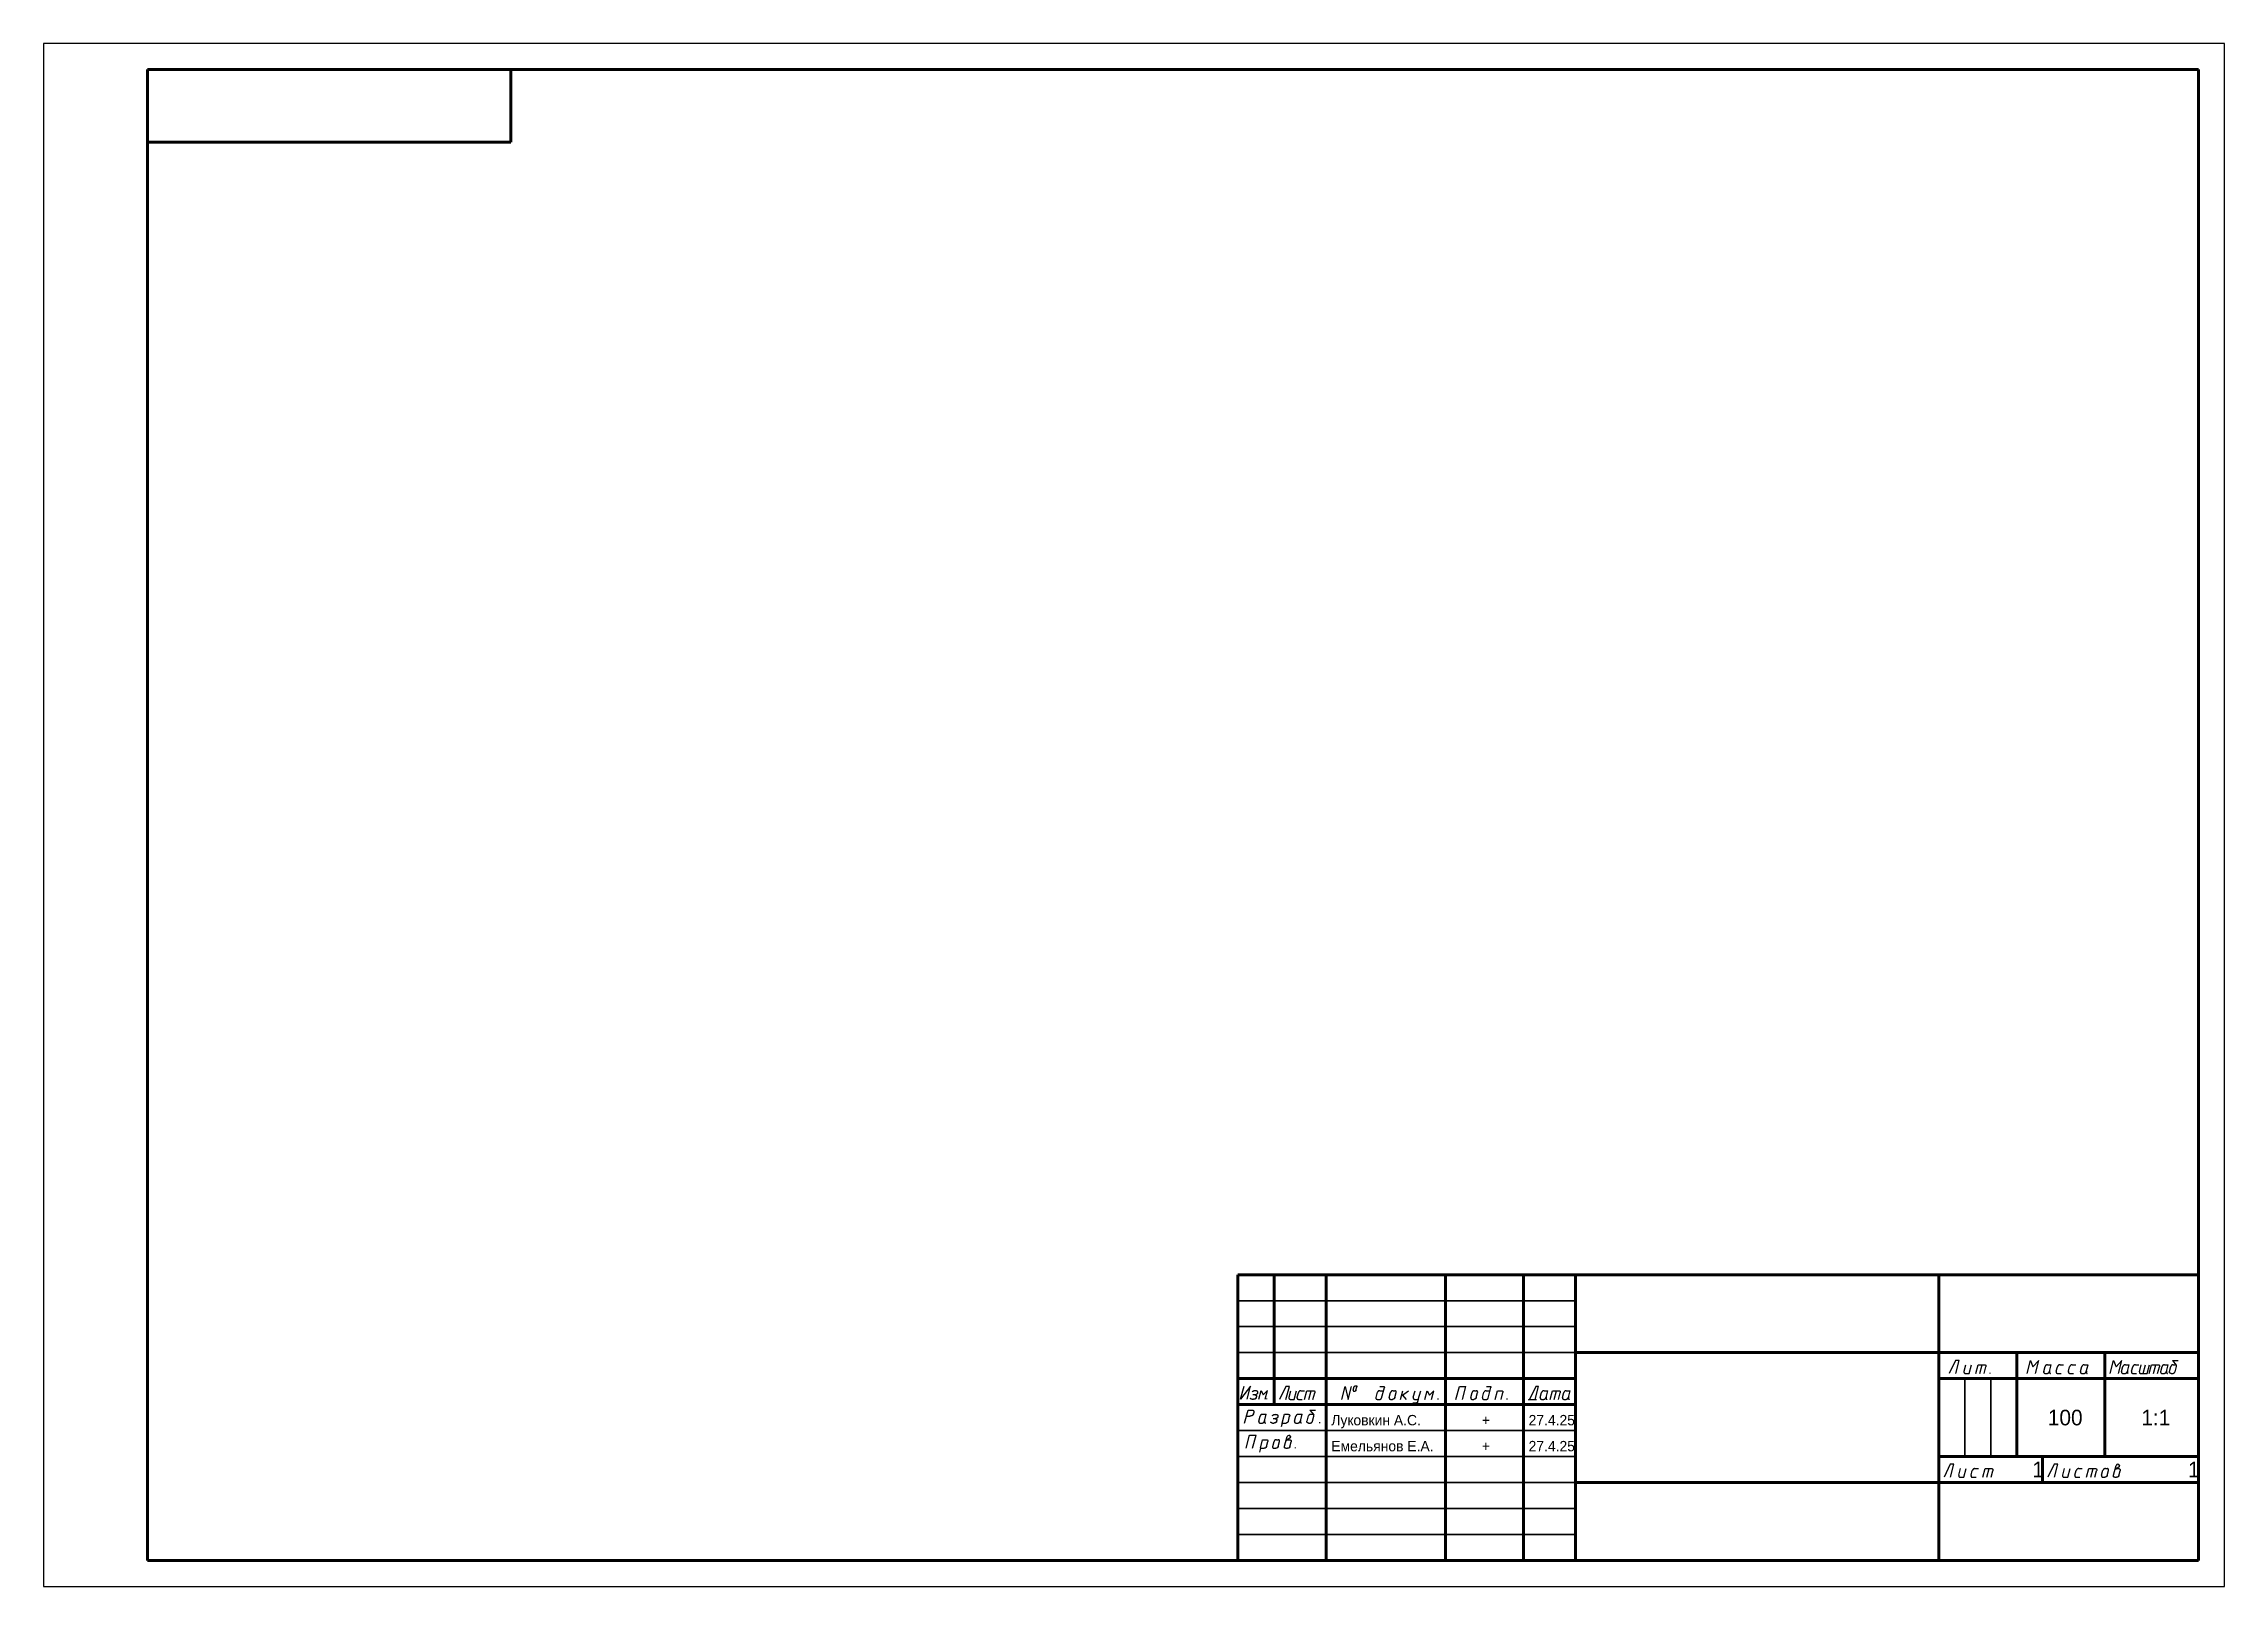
# Model space of a CAD drawing. Extents: x 0 to 420, y 0 to 297.
import ezdxf

# ---------------------------------------------------------------- set-up
doc = ezdxf.new("R2010")
doc.units = 0
doc.layers.get('0').update_dxf_attribs({"linetype": 'CONTINUOUS'})
doc.styles.add('cyrillic_ii', font='cyrillic_ii')

msp = doc.modelspace()

# ---------------------------------------------------------------- texts
at = {"attachment_point": 1, "style": 'cyrillic_ii'}
for s, insert, char_height, width in [('100', (386, 34), 3, 5.3333), ('1:1', (404, 34), 3, 3.3333), ('Луковкин А.С.', (248, 33), 2, 18.3889), ('+', (277, 33), 2, 0.8889), ('27.4.25', (286, 33), 2, 8.6667), ('Емельянов Е.А.', (248, 28), 2, 19.9444), ('+', (277, 28), 2, 0.8889), ('27.4.25', (286, 28), 2, 8.6667), ('1', (383, 24), 3, 0.6667), ('1', (413, 24), 3, 0.6667)]:
    msp.add_mtext(s, dxfattribs=dict(at, insert=insert, char_height=char_height, width=width))

# ---------------------------------------------------------------- linework, layer by layer
for p, q in [((420, 297), (0, 297)), ((0, 297), (0, 0)), ((420, 0), (420, 297)), ((0, 0), (420, 0))]:
    msp.add_line(p, q)
at = {"lineweight": 70}
for p, q in [((415, 292), (20, 292)), ((20, 292), (20, 5)), ((90, 292), (90, 278)), ((415, 5), (415, 292)), ((90, 278), (20, 278)), ((230, 60), (415, 60)), ((230, 5), (230, 60)), ((237, 35), (237, 60)), ((247, 5), (247, 60)), ((270, 5), (270, 60)), ((285, 5), (285, 60)), ((295, 5), (295, 60)), ((365, 5), (365, 60)), ((295, 45), (415, 45)), ((380, 25), (380, 45)), ((397, 25), (397, 45)), ((230, 40), (295, 40)), ((365, 40), (415, 40)), ((230, 35), (295, 35)), ((380, 25), (365, 25)), ((415, 25), (380, 25)), ((385, 20), (385, 25)), ((295, 20), (415, 20)), ((20, 5), (415, 5))]:
    msp.add_line(p, q, dxfattribs=at)
at = {"lineweight": 35}
for p, q in [((230, 55), (295, 55)), ((230, 50), (295, 50)), ((230, 45), (295, 45)), ((370, 40), (370, 25)), ((375, 40), (375, 25)), ((230, 30), (295, 30)), ((230, 25), (295, 25)), ((230, 20), (295, 20)), ((230, 15), (295, 15)), ((230, 10), (295, 10))]:
    msp.add_line(p, q, dxfattribs=at)
at = {"linetype": 'CONTINUOUS', "lineweight": 25}
for p, q in [((368.21, 43.5), (367, 41)), ((368.92, 43.5), (368.21, 43.5)), ((368.25, 41), (368.92, 43.5)), ((369.86, 41.41), (370.2, 42.67)), ((370.83, 41), (371.27, 42.67)), ((372.11, 41), (372.55, 42.67)), ((372.55, 42.67), (373.81, 42.67)), ((372.91, 41), (373.35, 42.67)), ((373.71, 41), (374.05, 42.27)), ((373.81, 42.67), (373.84, 42.67)), ((373.84, 42.67), (373.87, 42.66)), ((373.87, 42.66), (373.9, 42.66)), ((373.9, 42.66), (373.92, 42.65)), ((373.92, 42.65), (373.95, 42.64)), ((373.95, 42.64), (373.97, 42.63)), ((373.97, 42.63), (373.99, 42.62)), ((373.99, 42.62), (374, 42.61)), ((374, 42.61), (374.01, 42.59)), ((374.01, 42.59), (374.03, 42.58)), ((374.03, 42.58), (374.04, 42.56)), ((374.04, 42.56), (374.05, 42.54)), ((374.05, 42.54), (374.05, 42.52)), ((374.05, 42.52), (374.06, 42.51)), ((374.06, 42.29), (374.05, 42.28)), ((374.05, 42.28), (374.05, 42.27)), ((374.05, 42.27), (374.05, 42.27)), ((374.06, 42.51), (374.06, 42.49)), ((374.06, 42.49), (374.07, 42.47)), ((374.07, 42.35), (374.06, 42.33)), ((374.06, 42.33), (374.06, 42.32)), ((374.06, 42.32), (374.06, 42.31)), ((374.06, 42.31), (374.06, 42.3)), ((374.06, 42.3), (374.06, 42.29)), ((374.07, 42.47), (374.07, 42.45)), ((374.07, 42.45), (374.07, 42.43)), ((374.07, 42.43), (374.07, 42.41)), ((374.07, 42.41), (374.07, 42.4)), ((374.07, 42.4), (374.07, 42.38)), ((374.07, 42.38), (374.07, 42.36)), ((374.07, 42.36), (374.07, 42.35)), ((382, 41), (382.67, 43.5)), ((382, 41), (382.67, 43.5)), ((382.67, 43.5), (383.14, 42.25)), ((384.28, 43.5), (383.14, 42.25)), ((383.61, 41), (384.28, 43.5)), ((385.21, 41.38), (385.47, 42.34)), ((385.48, 42.37), (385.47, 42.36)), ((385.47, 42.36), (385.47, 42.35)), ((385.47, 42.35), (385.47, 42.35)), ((385.47, 42.35), (385.47, 42.35)), ((385.47, 42.35), (385.47, 42.34)), ((385.49, 42.4), (385.48, 42.39)), ((385.48, 42.39), (385.48, 42.38)), ((385.48, 42.38), (385.48, 42.37)), ((385.5, 42.41), (385.49, 42.4)), ((385.51, 42.44), (385.5, 42.42)), ((385.5, 42.42), (385.5, 42.41)), ((385.52, 42.45), (385.51, 42.44)), ((385.53, 42.47), (385.52, 42.45)), ((385.54, 42.48), (385.53, 42.47)), ((385.55, 42.5), (385.54, 42.48)), ((385.57, 42.51), (385.55, 42.5)), ((385.58, 42.53), (385.57, 42.51)), ((385.6, 42.54), (385.58, 42.53)), ((385.61, 42.56), (385.6, 42.54)), ((385.63, 42.57), (385.61, 42.56)), ((385.65, 42.59), (385.63, 42.57)), ((385.67, 42.6), (385.65, 42.59)), ((385.69, 42.61), (385.67, 42.6)), ((385.72, 42.62), (385.69, 42.61)), ((385.74, 42.64), (385.72, 42.62)), ((385.77, 42.64), (385.74, 42.64)), ((385.8, 42.65), (385.77, 42.64)), ((385.83, 42.66), (385.8, 42.65)), ((385.86, 42.66), (385.83, 42.66)), ((385.89, 42.67), (385.86, 42.66)), ((385.93, 42.67), (385.89, 42.67)), ((385.93, 42.67), (386.67, 42.67)), ((386.32, 41.37), (386.67, 42.67)), ((387.61, 41.4), (387.85, 42.29)), ((387.86, 42.32), (387.85, 42.31)), ((387.85, 42.31), (387.85, 42.3)), ((387.85, 42.3), (387.85, 42.3)), ((387.85, 42.3), (387.85, 42.29)), ((387.85, 42.29), (387.85, 42.29)), ((387.85, 42.29), (387.85, 42.29)), ((387.87, 42.35), (387.86, 42.33)), ((387.86, 42.33), (387.86, 42.32)), ((387.88, 42.36), (387.87, 42.35)), ((387.89, 42.38), (387.88, 42.36)), ((387.9, 42.39), (387.89, 42.38)), ((387.91, 42.41), (387.9, 42.39)), ((387.92, 42.43), (387.91, 42.41)), ((387.93, 42.45), (387.92, 42.43)), ((387.94, 42.46), (387.93, 42.45)), ((387.96, 42.48), (387.94, 42.46)), ((387.98, 42.5), (387.96, 42.48)), ((387.99, 42.52), (387.98, 42.5)), ((388.01, 42.54), (387.99, 42.52)), ((388.03, 42.55), (388.01, 42.54)), ((388.05, 42.57), (388.03, 42.55)), ((388.08, 42.59), (388.05, 42.57)), ((388.1, 42.6), (388.08, 42.59)), ((388.13, 42.62), (388.1, 42.6)), ((388.15, 42.63), (388.13, 42.62)), ((388.18, 42.64), (388.15, 42.63)), ((388.21, 42.65), (388.18, 42.64)), ((388.24, 42.66), (388.21, 42.65)), ((388.28, 42.66), (388.24, 42.66)), ((388.31, 42.67), (388.28, 42.66)), ((388.35, 42.67), (388.31, 42.67)), ((388.35, 42.67), (389.02, 42.67)), ((389.96, 41.4), (390.2, 42.29)), ((390.21, 42.31), (390.2, 42.3)), ((390.2, 42.3), (390.2, 42.3)), ((390.2, 42.3), (390.2, 42.29)), ((390.2, 42.29), (390.2, 42.29)), ((390.2, 42.29), (390.2, 42.29)), ((390.22, 42.33), (390.21, 42.32)), ((390.21, 42.32), (390.21, 42.31)), ((390.23, 42.36), (390.22, 42.35)), ((390.22, 42.35), (390.22, 42.33)), ((390.24, 42.38), (390.23, 42.36)), ((390.25, 42.39), (390.24, 42.38)), ((390.26, 42.41), (390.25, 42.39)), ((390.27, 42.43), (390.26, 42.41)), ((390.28, 42.45), (390.27, 42.43)), ((390.3, 42.46), (390.28, 42.45)), ((390.31, 42.48), (390.3, 42.46)), ((390.33, 42.5), (390.31, 42.48)), ((390.35, 42.52), (390.33, 42.5)), ((390.36, 42.54), (390.35, 42.52)), ((390.38, 42.55), (390.36, 42.54)), ((390.41, 42.57), (390.38, 42.55)), ((390.43, 42.59), (390.41, 42.57)), ((390.45, 42.6), (390.43, 42.59)), ((390.48, 42.62), (390.45, 42.6)), ((390.51, 42.63), (390.48, 42.62)), ((390.53, 42.64), (390.51, 42.63)), ((390.56, 42.65), (390.53, 42.64)), ((390.6, 42.66), (390.56, 42.65)), ((390.63, 42.66), (390.6, 42.66)), ((390.66, 42.67), (390.63, 42.66)), ((390.7, 42.67), (390.66, 42.67)), ((390.7, 42.67), (391.37, 42.67)), ((392.31, 41.38), (392.56, 42.34)), ((392.57, 42.35), (392.56, 42.35)), ((392.56, 42.35), (392.56, 42.34)), ((392.58, 42.38), (392.57, 42.37)), ((392.57, 42.37), (392.57, 42.36)), ((392.57, 42.36), (392.57, 42.35)), ((392.57, 42.35), (392.57, 42.35)), ((392.59, 42.4), (392.58, 42.39)), ((392.58, 42.39), (392.58, 42.38)), ((392.6, 42.42), (392.59, 42.41)), ((392.59, 42.41), (392.59, 42.4)), ((392.61, 42.44), (392.6, 42.42)), ((392.62, 42.45), (392.61, 42.44)), ((392.63, 42.47), (392.62, 42.45)), ((392.64, 42.48), (392.63, 42.47)), ((392.65, 42.5), (392.64, 42.48)), ((392.66, 42.51), (392.65, 42.5)), ((392.68, 42.53), (392.66, 42.51)), ((392.69, 42.54), (392.68, 42.53)), ((392.71, 42.56), (392.69, 42.54)), ((392.73, 42.57), (392.71, 42.56)), ((392.75, 42.59), (392.73, 42.57)), ((392.77, 42.6), (392.75, 42.59)), ((392.79, 42.61), (392.77, 42.6)), ((392.81, 42.62), (392.79, 42.61)), ((392.84, 42.64), (392.81, 42.62)), ((392.87, 42.64), (392.84, 42.64)), ((392.89, 42.65), (392.87, 42.64)), ((392.92, 42.66), (392.89, 42.65)), ((392.95, 42.66), (392.92, 42.66)), ((392.99, 42.67), (392.95, 42.66)), ((393.02, 42.67), (392.99, 42.67)), ((393.02, 42.67), (393.76, 42.67)), ((393.41, 41.37), (393.76, 42.67)), ((250, 36), (250.67, 38.5)), ((250.67, 38.5), (251.25, 36)), ((251.25, 36), (251.92, 38.5)), ((252.24, 37.75), (252.43, 38.45)), ((252.43, 38.46), (252.44, 38.48)), ((252.43, 38.45), (252.43, 38.46)), ((252.44, 38.49), (252.45, 38.5)), ((252.44, 38.48), (252.44, 38.49)), ((252.45, 38.51), (252.46, 38.52)), ((252.45, 38.5), (252.45, 38.51)), ((252.46, 38.52), (252.47, 38.53)), ((252.47, 38.53), (252.48, 38.54)), ((252.48, 38.54), (252.48, 38.55)), ((252.48, 38.55), (252.49, 38.55)), ((252.49, 38.55), (252.5, 38.56)), ((252.5, 38.56), (252.51, 38.56)), ((252.51, 38.56), (252.51, 38.57)), ((252.51, 38.57), (252.52, 38.57)), ((252.52, 38.57), (252.53, 38.58)), ((252.53, 38.58), (252.54, 38.58)), ((252.54, 38.58), (252.55, 38.59)), ((252.55, 38.59), (252.55, 38.59)), ((252.55, 38.59), (252.56, 38.59)), ((252.56, 38.59), (252.57, 38.59)), ((252.57, 38.59), (252.58, 38.6)), ((252.57, 38.59), (252.57, 38.59)), ((252.58, 38.6), (252.59, 38.6)), ((252.59, 38.6), (252.59, 38.6)), ((252.59, 38.6), (252.6, 38.6)), ((252.6, 38.6), (252.6, 38.6)), ((252.6, 38.6), (252.6, 38.6)), ((252.6, 38.6), (252.6, 38.6)), ((252.6, 38.6), (252.61, 38.6)), ((252.61, 38.6), (252.61, 38.6)), ((252.61, 38.6), (252.61, 38.6)), ((252.61, 38.6), (252.83, 38.6)), ((252.74, 37.75), (252.93, 38.44)), ((252.83, 38.6), (252.84, 38.6)), ((252.84, 38.6), (252.85, 38.6)), ((252.85, 38.6), (252.86, 38.6)), ((252.86, 38.6), (252.87, 38.59)), ((252.87, 38.59), (252.88, 38.59)), ((252.88, 38.59), (252.89, 38.58)), ((252.89, 38.58), (252.9, 38.58)), ((252.9, 38.58), (252.9, 38.57)), ((252.9, 38.57), (252.91, 38.57)), ((252.91, 38.57), (252.91, 38.56)), ((252.91, 38.56), (252.92, 38.56)), ((252.92, 38.56), (252.92, 38.55)), ((252.92, 38.55), (252.93, 38.54)), ((252.93, 38.54), (252.93, 38.54)), ((252.93, 38.54), (252.93, 38.53)), ((252.93, 38.53), (252.93, 38.52)), ((252.93, 38.52), (252.93, 38.52)), ((252.93, 38.52), (252.93, 38.51)), ((252.93, 38.51), (252.93, 38.5)), ((252.93, 38.5), (252.93, 38.49)), ((252.93, 38.49), (252.93, 38.49)), ((252.93, 38.49), (252.93, 38.48)), ((252.93, 38.48), (252.93, 38.48)), ((252.93, 38.48), (252.93, 38.47)), ((252.93, 38.47), (252.93, 38.46)), ((252.93, 38.46), (252.93, 38.46)), ((252.93, 38.46), (252.93, 38.46)), ((252.93, 38.46), (252.93, 38.45)), ((252.93, 38.45), (252.93, 38.45)), ((252.93, 38.45), (252.93, 38.45)), ((252.93, 38.45), (252.93, 38.44)), ((257.35, 38.5), (258.03, 38.5)), ((257.68, 36.24), (258.23, 38.3)), ((258.03, 38.5), (258.05, 38.5)), ((258.05, 38.5), (258.08, 38.5)), ((258.08, 38.5), (258.1, 38.49)), ((258.1, 38.49), (258.11, 38.49)), ((258.11, 38.49), (258.13, 38.48)), ((258.13, 38.48), (258.14, 38.48)), ((258.14, 38.48), (258.16, 38.47)), ((258.16, 38.47), (258.17, 38.46)), ((258.17, 38.46), (258.18, 38.45)), ((258.18, 38.45), (258.19, 38.44)), ((258.19, 38.44), (258.2, 38.43)), ((258.2, 38.43), (258.2, 38.42)), ((258.2, 38.42), (258.21, 38.41)), ((258.21, 38.41), (258.21, 38.4)), ((258.21, 38.4), (258.22, 38.38)), ((258.22, 38.38), (258.22, 38.37)), ((258.22, 38.37), (258.22, 38.36)), ((258.22, 38.36), (258.23, 38.35)), ((258.23, 38.35), (258.23, 38.34)), ((258.23, 38.34), (258.23, 38.33)), ((258.23, 38.33), (258.23, 38.32)), ((258.23, 38.32), (258.23, 38.32)), ((258.23, 38.32), (258.23, 38.31)), ((258.23, 38.31), (258.23, 38.3)), ((258.23, 38.3), (258.23, 38.3)), ((258.23, 38.3), (258.23, 38.29)), ((258.23, 38.29), (258.23, 38.3)), ((258.23, 38.29), (258.23, 38.29)), ((258.23, 38.29), (258.23, 38.29)), ((258.23, 38.29), (258.23, 38.29)), ((258.23, 38.29), (258.23, 38.29)), ((272, 36), (272.67, 38.5)), ((272.67, 38.5), (273.92, 38.5)), ((273.25, 36), (273.92, 38.5)), ((277.87, 38.5), (278.55, 38.5)), ((278.2, 36.24), (278.75, 38.3)), ((278.55, 38.5), (278.57, 38.5)), ((278.57, 38.5), (278.6, 38.5)), ((278.6, 38.5), (278.62, 38.49)), ((278.62, 38.49), (278.63, 38.49)), ((278.63, 38.49), (278.65, 38.48)), ((278.65, 38.48), (278.67, 38.48)), ((278.67, 38.48), (278.68, 38.47)), ((278.68, 38.47), (278.69, 38.46)), ((278.69, 38.46), (278.7, 38.45)), ((278.7, 38.45), (278.71, 38.44)), ((278.71, 38.44), (278.72, 38.43)), ((278.72, 38.43), (278.72, 38.42)), ((278.72, 38.42), (278.73, 38.41)), ((278.73, 38.41), (278.74, 38.4)), ((278.74, 38.4), (278.74, 38.38)), ((278.74, 38.38), (278.74, 38.37)), ((278.74, 38.37), (278.74, 38.36)), ((278.74, 38.36), (278.75, 38.35)), ((278.75, 38.35), (278.75, 38.34)), ((278.75, 38.34), (278.75, 38.33)), ((278.75, 38.33), (278.75, 38.32)), ((278.75, 38.32), (278.75, 38.32)), ((278.75, 38.32), (278.75, 38.31)), ((278.75, 38.31), (278.75, 38.3)), ((278.75, 38.3), (278.75, 38.3)), ((278.75, 38.3), (278.75, 38.29)), ((278.75, 38.29), (278.75, 38.3)), ((278.75, 38.29), (278.75, 38.29)), ((278.75, 38.29), (278.75, 38.29)), ((278.75, 38.29), (278.75, 38.29)), ((278.75, 38.29), (278.75, 38.29)), ((369.85, 41.33), (369.84, 41.3)), ((369.84, 41.3), (369.84, 41.27)), ((369.84, 41.27), (369.84, 41.24)), ((369.84, 41.24), (369.85, 41.21)), ((369.86, 41.41), (369.85, 41.37)), ((369.85, 41.37), (369.85, 41.33)), ((369.85, 41.21), (369.85, 41.19)), ((369.85, 41.19), (369.86, 41.17)), ((369.86, 41.17), (369.87, 41.15)), ((369.87, 41.15), (369.88, 41.13)), ((369.88, 41.13), (369.89, 41.11)), ((369.89, 41.11), (369.9, 41.09)), ((369.9, 41.09), (369.92, 41.08)), ((369.92, 41.08), (369.93, 41.07)), ((369.93, 41.07), (369.95, 41.06)), ((369.95, 41.06), (369.96, 41.05)), ((369.96, 41.05), (369.98, 41.04)), ((369.98, 41.04), (370, 41.03)), ((370, 41.03), (370.01, 41.02)), ((370.01, 41.02), (370.03, 41.02)), ((370.03, 41.02), (370.04, 41.01)), ((370.04, 41.01), (370.06, 41.01)), ((370.06, 41.01), (370.08, 41.01)), ((370.08, 41.01), (370.09, 41)), ((370.09, 41), (370.1, 41)), ((370.1, 41), (370.11, 41)), ((370.11, 41), (370.12, 41)), ((370.12, 41), (370.13, 41)), ((370.13, 41), (370.14, 41)), ((370.14, 41), (370.15, 41)), ((370.15, 41), (370.15, 41)), ((370.15, 41), (370.83, 41)), ((374.9, 41), (374.9, 41.14)), ((385.2, 41.31), (385.19, 41.28)), ((385.19, 41.28), (385.19, 41.25)), ((385.19, 41.25), (385.19, 41.23)), ((385.19, 41.23), (385.2, 41.2)), ((385.21, 41.38), (385.2, 41.35)), ((385.2, 41.35), (385.2, 41.31)), ((385.2, 41.2), (385.2, 41.18)), ((385.2, 41.18), (385.21, 41.16)), ((385.21, 41.16), (385.22, 41.14)), ((385.22, 41.14), (385.23, 41.12)), ((385.23, 41.12), (385.24, 41.1)), ((385.24, 41.1), (385.26, 41.09)), ((385.26, 41.09), (385.27, 41.07)), ((385.27, 41.07), (385.28, 41.06)), ((385.28, 41.06), (385.3, 41.05)), ((385.3, 41.05), (385.32, 41.04)), ((385.32, 41.04), (385.33, 41.04)), ((385.33, 41.04), (385.35, 41.03)), ((385.35, 41.03), (385.36, 41.02)), ((385.36, 41.02), (385.38, 41.02)), ((385.38, 41.02), (385.4, 41.01)), ((385.4, 41.01), (385.41, 41.01)), ((385.41, 41.01), (385.43, 41.01)), ((385.43, 41.01), (385.44, 41)), ((385.44, 41), (385.45, 41)), ((385.45, 41), (385.46, 41)), ((385.46, 41), (385.47, 41)), ((385.47, 41), (385.48, 41)), ((385.48, 41), (385.49, 41)), ((385.49, 41), (385.49, 41)), ((385.49, 41), (385.5, 41)), ((385.5, 41), (385.86, 41)), ((385.86, 41), (385.89, 41)), ((385.89, 41), (385.92, 41)), ((385.92, 41), (385.96, 41.01)), ((385.96, 41.01), (385.99, 41.02)), ((385.99, 41.02), (386.01, 41.03)), ((386.01, 41.03), (386.04, 41.04)), ((386.04, 41.04), (386.06, 41.05)), ((386.06, 41.05), (386.09, 41.06)), ((386.09, 41.06), (386.11, 41.08)), ((386.11, 41.08), (386.13, 41.09)), ((386.13, 41.09), (386.15, 41.11)), ((386.15, 41.11), (386.17, 41.12)), ((386.17, 41.12), (386.19, 41.14)), ((386.19, 41.14), (386.2, 41.16)), ((386.2, 41.16), (386.22, 41.18)), ((386.22, 41.18), (386.23, 41.19)), ((386.23, 41.19), (386.24, 41.21)), ((386.24, 41.21), (386.25, 41.23)), ((386.25, 41.23), (386.26, 41.25)), ((386.26, 41.25), (386.27, 41.26)), ((386.27, 41.26), (386.28, 41.28)), ((386.28, 41.28), (386.29, 41.29)), ((386.29, 41.29), (386.3, 41.31)), ((386.3, 41.32), (386.31, 41.33)), ((386.3, 41.31), (386.3, 41.32)), ((386.31, 41.35), (386.32, 41.36)), ((386.31, 41.34), (386.31, 41.35)), ((386.31, 41.33), (386.31, 41.34)), ((386.33, 41.4), (386.32, 41.36)), ((386.32, 41.36), (386.32, 41.37)), ((386.32, 41.37), (386.32, 41.37)), ((386.32, 41.37), (386.32, 41.37)), ((386.32, 41.36), (386.32, 41.33)), ((386.32, 41.33), (386.32, 41.29)), ((386.32, 41.29), (386.32, 41.26)), ((386.32, 41.26), (386.32, 41.23)), ((386.32, 41.23), (386.32, 41.2)), ((386.32, 41.2), (386.32, 41.18)), ((386.32, 41.18), (386.33, 41.15)), ((386.34, 41.45), (386.33, 41.4)), ((386.33, 41.15), (386.34, 41.13)), ((386.35, 41.49), (386.34, 41.45)), ((386.34, 41.13), (386.34, 41.11)), ((386.34, 41.11), (386.35, 41.1)), ((386.35, 41.1), (386.36, 41.08)), ((386.36, 41.08), (386.37, 41.07)), ((386.37, 41.07), (386.38, 41.06)), ((386.38, 41.06), (386.39, 41.05)), ((386.39, 41.05), (386.4, 41.04)), ((386.4, 41.04), (386.41, 41.03)), ((386.41, 41.03), (386.42, 41.02)), ((386.42, 41.02), (386.43, 41.02)), ((386.43, 41.02), (386.44, 41.01)), ((386.44, 41.01), (386.45, 41.01)), ((386.45, 41.01), (386.46, 41.01)), ((386.46, 41.01), (386.47, 41)), ((386.47, 41), (386.48, 41)), ((386.48, 41), (386.49, 41)), ((386.49, 41), (386.49, 41)), ((386.49, 41), (386.49, 41)), ((386.49, 41), (386.5, 41)), ((386.5, 41), (386.5, 41)), ((387.6, 41.36), (387.59, 41.33)), ((387.59, 41.33), (387.59, 41.29)), ((387.59, 41.29), (387.59, 41.26)), ((387.59, 41.26), (387.59, 41.23)), ((387.59, 41.23), (387.6, 41.21)), ((387.61, 41.4), (387.6, 41.36)), ((387.6, 41.21), (387.6, 41.18)), ((387.6, 41.18), (387.61, 41.16)), ((387.61, 41.16), (387.62, 41.14)), ((387.62, 41.14), (387.63, 41.12)), ((387.63, 41.12), (387.65, 41.11)), ((387.65, 41.11), (387.66, 41.09)), ((387.66, 41.09), (387.68, 41.08)), ((387.68, 41.08), (387.69, 41.07)), ((387.69, 41.07), (387.71, 41.05)), ((387.71, 41.05), (387.73, 41.05)), ((387.73, 41.05), (387.75, 41.04)), ((387.75, 41.04), (387.76, 41.03)), ((387.76, 41.03), (387.78, 41.02)), ((387.78, 41.02), (387.8, 41.02)), ((387.8, 41.02), (387.82, 41.01)), ((387.82, 41.01), (387.83, 41.01)), ((387.83, 41.01), (387.85, 41.01)), ((387.85, 41.01), (387.86, 41)), ((387.86, 41), (387.88, 41)), ((387.88, 41), (387.89, 41)), ((387.89, 41), (387.9, 41)), ((387.9, 41), (387.91, 41)), ((387.91, 41), (387.92, 41)), ((387.92, 41), (387.92, 41)), ((387.92, 41), (387.92, 41)), ((387.92, 41), (388.57, 41)), ((389.95, 41.36), (389.94, 41.33)), ((389.94, 41.33), (389.94, 41.29)), ((389.94, 41.29), (389.94, 41.26)), ((389.94, 41.26), (389.94, 41.23)), ((389.94, 41.23), (389.95, 41.21)), ((389.96, 41.4), (389.95, 41.36)), ((389.95, 41.21), (389.95, 41.18)), ((389.95, 41.18), (389.96, 41.16)), ((389.96, 41.16), (389.97, 41.14)), ((389.97, 41.14), (389.99, 41.12)), ((389.99, 41.12), (390, 41.11)), ((390, 41.11), (390.01, 41.09)), ((390.01, 41.09), (390.03, 41.08)), ((390.03, 41.08), (390.05, 41.07)), ((390.05, 41.07), (390.06, 41.05)), ((390.06, 41.05), (390.08, 41.05)), ((390.08, 41.05), (390.1, 41.04)), ((390.1, 41.04), (390.12, 41.03)), ((390.12, 41.03), (390.13, 41.02)), ((390.13, 41.02), (390.15, 41.02)), ((390.15, 41.02), (390.17, 41.01)), ((390.17, 41.01), (390.19, 41.01)), ((390.19, 41.01), (390.2, 41.01)), ((390.2, 41.01), (390.22, 41)), ((390.22, 41), (390.23, 41)), ((390.23, 41), (390.24, 41)), ((390.24, 41), (390.25, 41)), ((390.25, 41), (390.26, 41)), ((390.26, 41), (390.27, 41)), ((390.27, 41), (390.27, 41)), ((390.27, 41), (390.28, 41)), ((390.28, 41), (390.92, 41)), ((392.3, 41.35), (392.29, 41.31)), ((392.29, 41.31), (392.29, 41.28)), ((392.29, 41.28), (392.29, 41.25)), ((392.29, 41.25), (392.29, 41.23)), ((392.29, 41.23), (392.29, 41.2)), ((392.29, 41.2), (392.3, 41.18)), ((392.31, 41.38), (392.3, 41.35)), ((392.3, 41.18), (392.31, 41.16)), ((392.31, 41.16), (392.32, 41.14)), ((392.32, 41.14), (392.33, 41.12)), ((392.33, 41.12), (392.34, 41.1)), ((392.34, 41.1), (392.35, 41.09)), ((392.35, 41.09), (392.37, 41.07)), ((392.37, 41.07), (392.38, 41.06)), ((392.38, 41.06), (392.4, 41.05)), ((392.4, 41.05), (392.41, 41.04)), ((392.41, 41.04), (392.43, 41.04)), ((392.43, 41.04), (392.44, 41.03)), ((392.44, 41.03), (392.46, 41.02)), ((392.46, 41.02), (392.48, 41.02)), ((392.48, 41.02), (392.49, 41.01)), ((392.49, 41.01), (392.51, 41.01)), ((392.51, 41.01), (392.52, 41.01)), ((392.52, 41.01), (392.54, 41)), ((392.54, 41), (392.55, 41)), ((392.55, 41), (392.56, 41)), ((392.56, 41), (392.57, 41)), ((392.57, 41), (392.58, 41)), ((392.58, 41), (392.59, 41)), ((392.59, 41), (392.59, 41)), ((392.59, 41), (392.59, 41)), ((392.59, 41), (392.95, 41)), ((392.95, 41), (392.99, 41)), ((392.99, 41), (393.02, 41)), ((393.02, 41), (393.05, 41.01)), ((393.05, 41.01), (393.08, 41.02)), ((393.08, 41.02), (393.11, 41.03)), ((393.11, 41.03), (393.14, 41.04)), ((393.14, 41.04), (393.16, 41.05)), ((393.16, 41.05), (393.18, 41.06)), ((393.18, 41.06), (393.21, 41.08)), ((393.21, 41.08), (393.23, 41.09)), ((393.23, 41.09), (393.25, 41.11)), ((393.25, 41.11), (393.26, 41.12)), ((393.26, 41.12), (393.28, 41.14)), ((393.28, 41.14), (393.3, 41.16)), ((393.3, 41.16), (393.31, 41.18)), ((393.31, 41.18), (393.33, 41.19)), ((393.33, 41.19), (393.34, 41.21)), ((393.34, 41.21), (393.35, 41.23)), ((393.35, 41.23), (393.36, 41.25)), ((393.36, 41.25), (393.37, 41.26)), ((393.37, 41.26), (393.38, 41.28)), ((393.38, 41.28), (393.39, 41.29)), ((393.39, 41.31), (393.4, 41.32)), ((393.39, 41.29), (393.39, 41.31)), ((393.4, 41.33), (393.41, 41.34)), ((393.4, 41.32), (393.4, 41.33)), ((393.41, 41.36), (393.41, 41.37)), ((393.41, 41.37), (393.41, 41.37)), ((393.41, 41.37), (393.41, 41.37)), ((393.41, 41.35), (393.41, 41.36)), ((393.41, 41.34), (393.41, 41.35)), ((393.42, 41.33), (393.41, 41.29)), ((393.41, 41.29), (393.41, 41.26)), ((393.41, 41.26), (393.41, 41.23)), ((393.41, 41.23), (393.42, 41.2)), ((393.43, 41.4), (393.42, 41.36)), ((393.42, 41.36), (393.42, 41.33)), ((393.42, 41.2), (393.42, 41.18)), ((393.42, 41.18), (393.42, 41.15)), ((393.42, 41.15), (393.43, 41.13)), ((393.44, 41.45), (393.43, 41.4)), ((393.43, 41.13), (393.44, 41.11)), ((393.45, 41.49), (393.44, 41.45)), ((393.44, 41.11), (393.45, 41.1)), ((393.45, 41.1), (393.46, 41.08)), ((393.46, 41.08), (393.47, 41.07)), ((393.47, 41.07), (393.48, 41.06)), ((393.48, 41.06), (393.49, 41.05)), ((393.49, 41.05), (393.5, 41.04)), ((393.5, 41.04), (393.51, 41.03)), ((393.51, 41.03), (393.52, 41.02)), ((393.52, 41.02), (393.53, 41.02)), ((393.53, 41.02), (393.54, 41.01)), ((393.54, 41.01), (393.55, 41.01)), ((393.55, 41.01), (393.56, 41.01)), ((393.56, 41.01), (393.57, 41)), ((393.57, 41), (393.57, 41)), ((393.57, 41), (393.58, 41)), ((393.58, 41), (393.59, 41)), ((393.59, 41), (393.59, 41)), ((393.59, 41), (393.59, 41)), ((393.59, 41), (393.59, 41)), ((231.29, 31.45), (231.96, 33.95)), ((231.96, 33.95), (232.13, 33.95)), ((231.96, 33.95), (232.68, 33.95)), ((232.68, 33.95), (232.73, 33.95)), ((232.73, 33.95), (232.78, 33.94)), ((232.78, 33.94), (232.82, 33.94)), ((232.82, 33.94), (232.86, 33.92)), ((232.86, 33.92), (232.89, 33.91)), ((232.89, 33.91), (232.92, 33.9)), ((232.92, 33.9), (232.95, 33.88)), ((232.95, 33.88), (232.97, 33.86)), ((232.97, 33.86), (233, 33.84)), ((233, 33.84), (233.02, 33.82)), ((233.02, 33.82), (233.03, 33.79)), ((233.03, 33.79), (233.04, 33.77)), ((233.04, 33.77), (233.06, 33.74)), ((233.06, 33.74), (233.07, 33.72)), ((233.07, 33.72), (233.07, 33.69)), ((233.07, 33.69), (233.08, 33.66)), ((233.08, 33.66), (233.08, 33.64)), ((233.08, 33.64), (233.09, 33.61)), ((233.09, 33.61), (233.09, 33.58)), ((243.89, 33.95), (244.96, 33.95)), ((243.89, 33.95), (244.63, 33.02)), ((252.24, 37.74), (252.23, 37.72)), ((252.23, 37.72), (252.23, 37.71)), ((252.23, 37.71), (252.23, 37.7)), ((252.23, 37.7), (252.23, 37.69)), ((252.23, 37.69), (252.23, 37.68)), ((252.23, 37.68), (252.24, 37.67)), ((252.24, 37.75), (252.24, 37.74)), ((252.24, 37.67), (252.24, 37.66)), ((252.24, 37.66), (252.24, 37.65)), ((252.24, 37.65), (252.25, 37.65)), ((252.25, 37.65), (252.25, 37.64)), ((252.25, 37.64), (252.26, 37.63)), ((252.26, 37.63), (252.26, 37.63)), ((252.26, 37.63), (252.27, 37.62)), ((252.27, 37.62), (252.27, 37.62)), ((252.27, 37.62), (252.28, 37.62)), ((252.28, 37.62), (252.28, 37.61)), ((252.28, 37.61), (252.29, 37.61)), ((252.29, 37.61), (252.3, 37.61)), ((252.3, 37.61), (252.3, 37.61)), ((252.3, 37.61), (252.31, 37.61)), ((252.31, 37.61), (252.31, 37.6)), ((252.31, 37.6), (252.32, 37.6)), ((252.32, 37.6), (252.32, 37.6)), ((252.32, 37.6), (252.33, 37.6)), ((252.33, 37.6), (252.33, 37.6)), ((252.33, 37.6), (252.33, 37.6)), ((252.33, 37.6), (252.34, 37.6)), ((252.34, 37.6), (252.34, 37.6)), ((252.34, 37.6), (252.34, 37.6)), ((252.34, 37.6), (252.34, 37.6)), ((252.34, 37.6), (252.57, 37.6)), ((252.58, 37.6), (252.57, 37.6)), ((252.57, 37.6), (252.57, 37.6)), ((252.59, 37.6), (252.58, 37.6)), ((252.58, 37.6), (252.58, 37.6)), ((252.58, 37.6), (252.58, 37.6)), ((252.58, 37.6), (252.58, 37.6)), ((252.6, 37.6), (252.59, 37.6)), ((252.59, 37.6), (252.59, 37.6)), ((252.61, 37.6), (252.6, 37.6)), ((252.6, 37.6), (252.6, 37.6)), ((252.62, 37.61), (252.61, 37.61)), ((252.61, 37.61), (252.61, 37.6)), ((252.63, 37.61), (252.62, 37.61)), ((252.64, 37.62), (252.63, 37.61)), ((252.63, 37.61), (252.63, 37.61)), ((252.65, 37.62), (252.64, 37.62)), ((252.66, 37.63), (252.65, 37.62)), ((252.65, 37.62), (252.65, 37.62)), ((252.67, 37.63), (252.66, 37.63)), ((252.68, 37.65), (252.67, 37.64)), ((252.67, 37.64), (252.67, 37.63)), ((252.69, 37.65), (252.68, 37.65)), ((252.7, 37.66), (252.69, 37.65)), ((252.71, 37.68), (252.7, 37.67)), ((252.7, 37.67), (252.7, 37.66)), ((252.72, 37.7), (252.71, 37.69)), ((252.71, 37.69), (252.71, 37.68)), ((252.73, 37.71), (252.72, 37.7)), ((252.74, 37.73), (252.73, 37.72)), ((252.73, 37.72), (252.73, 37.71)), ((252.74, 37.75), (252.74, 37.73)), ((256.59, 36.28), (256.58, 36.25)), ((256.58, 36.25), (256.58, 36.23)), ((256.58, 36.23), (256.59, 36.2)), ((256.6, 36.35), (256.59, 36.31)), ((256.59, 36.31), (256.59, 36.28)), ((256.59, 36.2), (256.59, 36.18)), ((256.59, 36.18), (256.6, 36.16)), ((256.61, 36.38), (256.6, 36.35)), ((256.6, 36.16), (256.6, 36.14)), ((256.6, 36.14), (256.61, 36.12)), ((256.61, 36.38), (256.88, 37.41)), ((256.61, 36.12), (256.62, 36.1)), ((256.62, 36.1), (256.63, 36.09)), ((256.63, 36.09), (256.64, 36.08)), ((256.64, 36.08), (256.65, 36.06)), ((256.65, 36.06), (256.67, 36.05)), ((256.67, 36.05), (256.68, 36.04)), ((256.68, 36.04), (256.69, 36.04)), ((256.69, 36.04), (256.71, 36.03)), ((256.71, 36.03), (256.72, 36.02)), ((256.72, 36.02), (256.74, 36.02)), ((256.74, 36.02), (256.75, 36.01)), ((256.75, 36.01), (256.77, 36.01)), ((256.77, 36.01), (256.78, 36.01)), ((256.78, 36.01), (256.8, 36)), ((256.8, 36), (256.81, 36)), ((256.81, 36), (256.82, 36)), ((256.82, 36), (256.84, 36)), ((256.84, 36), (256.85, 36)), ((256.85, 36), (256.86, 36)), ((256.86, 36), (256.87, 36)), ((256.87, 36), (256.88, 36)), ((256.89, 37.41), (256.88, 37.4)), ((256.88, 37.4), (256.88, 37.41)), ((256.88, 37.41), (256.88, 37.41)), ((256.88, 37.4), (256.88, 37.4)), ((256.88, 37.4), (256.88, 37.4)), ((256.88, 37.4), (256.88, 37.4)), ((256.88, 37.4), (256.88, 37.4)), ((256.88, 36), (257.4, 36)), ((256.9, 37.43), (256.89, 37.42)), ((256.89, 37.42), (256.89, 37.41)), ((256.91, 37.44), (256.9, 37.43)), ((256.92, 37.46), (256.91, 37.45)), ((256.91, 37.45), (256.91, 37.44)), ((256.93, 37.47), (256.92, 37.46)), ((256.94, 37.49), (256.93, 37.47)), ((256.96, 37.5), (256.94, 37.49)), ((256.97, 37.51), (256.96, 37.5)), ((256.98, 37.53), (256.97, 37.51)), ((257, 37.54), (256.98, 37.53)), ((257.02, 37.56), (257, 37.54)), ((257.03, 37.57), (257.02, 37.56)), ((257.05, 37.59), (257.03, 37.57)), ((257.07, 37.6), (257.05, 37.59)), ((257.1, 37.61), (257.07, 37.6)), ((257.12, 37.62), (257.1, 37.61)), ((257.14, 37.63), (257.12, 37.62)), ((257.17, 37.64), (257.14, 37.63)), ((257.2, 37.65), (257.17, 37.64)), ((257.23, 37.66), (257.2, 37.65)), ((257.25, 37.66), (257.23, 37.66)), ((257.29, 37.67), (257.25, 37.66)), ((257.32, 37.67), (257.29, 37.67)), ((257.32, 37.67), (258.06, 37.67)), ((257.4, 36), (257.42, 36)), ((257.42, 36), (257.44, 36)), ((257.44, 36), (257.46, 36.01)), ((257.46, 36.01), (257.47, 36.01)), ((257.47, 36.01), (257.49, 36.02)), ((257.49, 36.02), (257.51, 36.03)), ((257.51, 36.03), (257.52, 36.04)), ((257.52, 36.04), (257.54, 36.04)), ((257.54, 36.04), (257.55, 36.06)), ((257.55, 36.06), (257.56, 36.07)), ((257.56, 36.07), (257.58, 36.08)), ((257.58, 36.08), (257.59, 36.09)), ((257.59, 36.09), (257.6, 36.1)), ((257.6, 36.1), (257.61, 36.11)), ((257.61, 36.11), (257.62, 36.13)), ((257.62, 36.13), (257.63, 36.14)), ((257.63, 36.14), (257.64, 36.15)), ((257.64, 36.16), (257.65, 36.18)), ((257.64, 36.15), (257.64, 36.16)), ((257.65, 36.19), (257.66, 36.2)), ((257.65, 36.18), (257.65, 36.19)), ((257.66, 36.21), (257.67, 36.22)), ((257.66, 36.2), (257.66, 36.21)), ((257.67, 36.23), (257.68, 36.24)), ((257.67, 36.22), (257.67, 36.23)), ((257.67, 36.22), (257.67, 36.22)), ((257.68, 36.24), (257.68, 36.25)), ((257.68, 36.25), (257.68, 36.25)), ((257.68, 36.25), (257.68, 36.24)), ((257.68, 36.24), (257.68, 36.24)), ((257.68, 36.24), (257.68, 36.24)), ((259.16, 36.34), (259.15, 36.31)), ((259.15, 36.31), (259.15, 36.28)), ((259.15, 36.28), (259.15, 36.25)), ((259.15, 36.25), (259.15, 36.22)), ((259.15, 36.22), (259.16, 36.2)), ((259.16, 36.38), (259.42, 37.35)), ((259.16, 36.38), (259.16, 36.34)), ((259.16, 36.2), (259.16, 36.18)), ((259.16, 36.18), (259.17, 36.15)), ((259.17, 36.15), (259.18, 36.14)), ((259.18, 36.14), (259.19, 36.12)), ((259.19, 36.12), (259.2, 36.1)), ((259.2, 36.1), (259.22, 36.09)), ((259.22, 36.09), (259.23, 36.07)), ((259.23, 36.07), (259.25, 36.06)), ((259.25, 36.06), (259.26, 36.05)), ((259.26, 36.05), (259.28, 36.04)), ((259.28, 36.04), (259.29, 36.03)), ((259.29, 36.03), (259.31, 36.03)), ((259.31, 36.03), (259.32, 36.02)), ((259.32, 36.02), (259.34, 36.02)), ((259.34, 36.02), (259.35, 36.01)), ((259.35, 36.01), (259.37, 36.01)), ((259.37, 36.01), (259.38, 36.01)), ((259.38, 36.01), (259.39, 36)), ((259.39, 36), (259.4, 36)), ((259.4, 36), (259.41, 36)), ((259.41, 36), (259.41, 36)), ((259.41, 36), (259.42, 36)), ((259.43, 37.35), (259.42, 37.35)), ((259.42, 37.35), (259.42, 37.35)), ((259.42, 37.35), (259.42, 37.35)), ((259.42, 36), (259.42, 36)), ((259.42, 36), (259.42, 36)), ((259.42, 36), (259.42, 36)), ((259.42, 36), (259.76, 36)), ((259.44, 37.38), (259.43, 37.37)), ((259.43, 37.37), (259.43, 37.36)), ((259.43, 37.36), (259.43, 37.35)), ((259.45, 37.41), (259.44, 37.4)), ((259.44, 37.4), (259.44, 37.39)), ((259.44, 37.39), (259.44, 37.38)), ((259.46, 37.43), (259.45, 37.41)), ((259.47, 37.44), (259.46, 37.43)), ((259.48, 37.45), (259.47, 37.44)), ((259.49, 37.47), (259.48, 37.45)), ((259.5, 37.48), (259.49, 37.47)), ((259.51, 37.5), (259.5, 37.48)), ((259.52, 37.51), (259.51, 37.5)), ((259.54, 37.53), (259.52, 37.51)), ((259.55, 37.55), (259.54, 37.53)), ((259.57, 37.56), (259.55, 37.55)), ((259.59, 37.57), (259.57, 37.56)), ((259.61, 37.59), (259.59, 37.57)), ((259.63, 37.6), (259.61, 37.59)), ((259.65, 37.61), (259.63, 37.6)), ((259.68, 37.63), (259.65, 37.61)), ((259.7, 37.64), (259.68, 37.63)), ((259.73, 37.64), (259.7, 37.64)), ((259.76, 37.65), (259.73, 37.64)), ((259.79, 37.66), (259.76, 37.65)), ((259.77, 36), (259.76, 36)), ((259.76, 36), (259.76, 36)), ((259.78, 36), (259.77, 36)), ((259.79, 36), (259.78, 36)), ((259.83, 37.66), (259.79, 37.66)), ((259.8, 36), (259.79, 36)), ((259.81, 36), (259.8, 36)), ((259.82, 36), (259.81, 36)), ((259.84, 36.01), (259.82, 36)), ((259.86, 37.67), (259.83, 37.66)), ((259.85, 36.01), (259.84, 36.01)), ((259.87, 36.01), (259.85, 36.01)), ((259.9, 37.67), (259.86, 37.67)), ((259.89, 36.02), (259.87, 36.01)), ((259.9, 36.02), (259.89, 36.02)), ((259.9, 37.67), (260.21, 37.67)), ((259.92, 36.03), (259.9, 36.02)), ((259.94, 36.03), (259.92, 36.03)), ((259.96, 36.04), (259.94, 36.03)), ((259.98, 36.05), (259.96, 36.04)), ((260, 36.06), (259.98, 36.05)), ((260.02, 36.07), (260, 36.06)), ((260.04, 36.08), (260.02, 36.07)), ((260.06, 36.09), (260.04, 36.08)), ((260.08, 36.11), (260.06, 36.09)), ((260.1, 36.13), (260.08, 36.11)), ((260.12, 36.14), (260.1, 36.13)), ((260.13, 36.16), (260.12, 36.14)), ((260.15, 36.19), (260.13, 36.16)), ((260.17, 36.21), (260.15, 36.19)), ((260.18, 36.23), (260.17, 36.21)), ((260.2, 36.26), (260.18, 36.23)), ((260.21, 36.29), (260.2, 36.26)), ((260.22, 37.67), (260.21, 37.67)), ((260.21, 37.67), (260.21, 37.67)), ((260.21, 37.67), (260.21, 37.67)), ((260.22, 36.32), (260.21, 36.29)), ((260.23, 37.67), (260.22, 37.67)), ((260.22, 37.67), (260.22, 37.67)), ((260.23, 36.35), (260.22, 36.32)), ((260.24, 37.66), (260.23, 37.67)), ((260.23, 36.35), (260.49, 37.31)), ((260.25, 37.66), (260.24, 37.66)), ((260.27, 37.66), (260.25, 37.66)), ((260.28, 37.66), (260.27, 37.66)), ((260.29, 37.65), (260.28, 37.66)), ((260.31, 37.65), (260.29, 37.65)), ((260.33, 37.65), (260.31, 37.65)), ((260.34, 37.64), (260.33, 37.65)), ((260.36, 37.63), (260.34, 37.64)), ((260.37, 37.63), (260.36, 37.63)), ((260.39, 37.62), (260.37, 37.63)), ((260.4, 37.61), (260.39, 37.62)), ((260.42, 37.6), (260.4, 37.61)), ((260.43, 37.58), (260.42, 37.6)), ((260.45, 37.57), (260.43, 37.58)), ((260.46, 37.55), (260.45, 37.57)), ((260.47, 37.54), (260.46, 37.55)), ((260.48, 37.52), (260.47, 37.54)), ((260.49, 37.5), (260.48, 37.52)), ((260.49, 37.48), (260.49, 37.5)), ((260.5, 37.45), (260.49, 37.48)), ((260.49, 37.34), (260.5, 37.37)), ((260.49, 37.31), (260.49, 37.34)), ((260.5, 37.43), (260.5, 37.45)), ((260.5, 37.4), (260.5, 37.43)), ((260.5, 37.37), (260.5, 37.4)), ((261.33, 36), (261.78, 37.67)), ((261.53, 36.71), (262.85, 37.67)), ((261.69, 36.83), (262.41, 36)), ((264.25, 35.29), (263.68, 35.29)), ((263.78, 36.33), (263.77, 36.29)), ((263.77, 36.29), (263.77, 36.26)), ((263.77, 36.26), (263.78, 36.23)), ((263.79, 36.4), (263.78, 36.36)), ((263.78, 36.36), (263.78, 36.33)), ((263.78, 36.23), (263.78, 36.21)), ((263.78, 36.21), (263.78, 36.18)), ((263.78, 36.18), (263.79, 36.16)), ((263.79, 36.4), (264.13, 37.67)), ((263.79, 36.16), (263.8, 36.14)), ((263.8, 36.14), (263.81, 36.12)), ((263.81, 36.12), (263.82, 36.11)), ((263.82, 36.11), (263.84, 36.09)), ((263.84, 36.09), (263.85, 36.08)), ((263.85, 36.08), (263.87, 36.07)), ((263.87, 36.07), (263.88, 36.05)), ((263.88, 36.05), (263.9, 36.05)), ((263.9, 36.05), (263.91, 36.04)), ((263.91, 36.04), (263.93, 36.03)), ((263.93, 36.03), (263.94, 36.02)), ((263.94, 36.02), (263.96, 36.02)), ((263.96, 36.02), (263.98, 36.01)), ((263.98, 36.01), (263.99, 36.01)), ((263.99, 36.01), (264, 36.01)), ((264, 36.01), (264.02, 36)), ((264.02, 36), (264.03, 36)), ((264.03, 36), (264.04, 36)), ((264.04, 36), (264.05, 36)), ((264.05, 36), (264.06, 36)), ((264.06, 36), (264.06, 36)), ((264.06, 36), (264.06, 36)), ((264.06, 36), (264.07, 36)), ((264.07, 36), (264.76, 36)), ((264.26, 35.29), (264.25, 35.29)), ((264.25, 35.29), (264.25, 35.29)), ((264.25, 35.29), (264.25, 35.29)), ((264.27, 35.29), (264.26, 35.29)), ((264.26, 35.29), (264.26, 35.29)), ((264.28, 35.29), (264.27, 35.29)), ((264.29, 35.29), (264.28, 35.29)), ((264.3, 35.29), (264.29, 35.29)), ((264.31, 35.29), (264.3, 35.29)), ((264.33, 35.29), (264.31, 35.29)), ((264.34, 35.3), (264.33, 35.29)), ((264.36, 35.3), (264.34, 35.3)), ((264.37, 35.3), (264.36, 35.3)), ((264.39, 35.31), (264.37, 35.3)), ((264.41, 35.31), (264.39, 35.31)), ((264.42, 35.32), (264.41, 35.31)), ((264.44, 35.32), (264.42, 35.32)), ((264.46, 35.33), (264.44, 35.32)), ((264.47, 35.34), (264.46, 35.33)), ((264.49, 35.34), (264.47, 35.34)), ((264.51, 35.35), (264.49, 35.34)), ((264.52, 35.36), (264.51, 35.35)), ((264.54, 35.37), (264.52, 35.36)), ((264.55, 35.39), (264.54, 35.37)), ((264.57, 35.4), (264.55, 35.39)), ((264.58, 35.41), (264.57, 35.4)), ((264.59, 35.43), (264.58, 35.41)), ((264.6, 35.45), (264.59, 35.43)), ((264.61, 35.46), (264.6, 35.45)), ((264.62, 35.48), (264.61, 35.46)), ((264.63, 35.5), (264.62, 35.48)), ((264.76, 36), (264.63, 35.5)), ((264.76, 36), (265.21, 37.67)), ((266.04, 36), (266.49, 37.67)), ((266.04, 36), (266.49, 37.67)), ((266.49, 37.67), (266.89, 36.83)), ((267.74, 37.67), (266.89, 36.83)), ((267.29, 36), (267.74, 37.67)), ((268.57, 36), (268.57, 36.14)), ((274.85, 36.34), (274.84, 36.31)), ((274.84, 36.31), (274.84, 36.28)), ((274.84, 36.28), (274.84, 36.25)), ((274.84, 36.25), (274.84, 36.22)), ((274.84, 36.22), (274.85, 36.2)), ((274.85, 36.38), (275.11, 37.35)), ((274.85, 36.38), (274.85, 36.34)), ((274.85, 36.2), (274.85, 36.18)), ((274.85, 36.18), (274.86, 36.15)), ((274.86, 36.15), (274.87, 36.14)), ((274.87, 36.14), (274.88, 36.12)), ((274.88, 36.12), (274.89, 36.1)), ((274.89, 36.1), (274.91, 36.09)), ((274.91, 36.09), (274.92, 36.07)), ((274.92, 36.07), (274.94, 36.06)), ((274.94, 36.06), (274.95, 36.05)), ((274.95, 36.05), (274.97, 36.04)), ((274.97, 36.04), (274.98, 36.03)), ((274.98, 36.03), (275, 36.03)), ((275, 36.03), (275.01, 36.02)), ((275.01, 36.02), (275.03, 36.02)), ((275.03, 36.02), (275.04, 36.01)), ((275.04, 36.01), (275.06, 36.01)), ((275.06, 36.01), (275.07, 36.01)), ((275.07, 36.01), (275.08, 36)), ((275.08, 36), (275.09, 36)), ((275.09, 36), (275.1, 36)), ((275.1, 36), (275.1, 36)), ((275.1, 36), (275.11, 36)), ((275.12, 37.35), (275.11, 37.35)), ((275.11, 37.35), (275.11, 37.35)), ((275.11, 36), (275.11, 36)), ((275.11, 36), (275.11, 36)), ((275.11, 36), (275.11, 36)), ((275.11, 36), (275.45, 36)), ((275.13, 37.38), (275.12, 37.37)), ((275.12, 37.37), (275.12, 37.36)), ((275.12, 37.36), (275.12, 37.35)), ((275.12, 37.35), (275.12, 37.35)), ((275.14, 37.4), (275.13, 37.39)), ((275.13, 37.39), (275.13, 37.38)), ((275.15, 37.43), (275.14, 37.41)), ((275.14, 37.41), (275.14, 37.4)), ((275.16, 37.44), (275.15, 37.43)), ((275.17, 37.45), (275.16, 37.44)), ((275.18, 37.47), (275.17, 37.45)), ((275.19, 37.48), (275.18, 37.47)), ((275.2, 37.5), (275.19, 37.48)), ((275.21, 37.51), (275.2, 37.5)), ((275.23, 37.53), (275.21, 37.51)), ((275.24, 37.55), (275.23, 37.53)), ((275.26, 37.56), (275.24, 37.55)), ((275.28, 37.57), (275.26, 37.56)), ((275.3, 37.59), (275.28, 37.57)), ((275.32, 37.6), (275.3, 37.59)), ((275.34, 37.61), (275.32, 37.6)), ((275.37, 37.63), (275.34, 37.61)), ((275.39, 37.64), (275.37, 37.63)), ((275.42, 37.64), (275.39, 37.64)), ((275.45, 37.65), (275.42, 37.64)), ((275.48, 37.66), (275.45, 37.65)), ((275.46, 36), (275.45, 36)), ((275.45, 36), (275.45, 36)), ((275.47, 36), (275.46, 36)), ((275.48, 36), (275.47, 36)), ((275.52, 37.66), (275.48, 37.66)), ((275.49, 36), (275.48, 36)), ((275.5, 36), (275.49, 36)), ((275.51, 36), (275.5, 36)), ((275.53, 36.01), (275.51, 36)), ((275.55, 37.67), (275.52, 37.66)), ((275.54, 36.01), (275.53, 36.01)), ((275.56, 36.01), (275.54, 36.01)), ((275.59, 37.67), (275.55, 37.67)), ((275.58, 36.02), (275.56, 36.01)), ((275.59, 36.02), (275.58, 36.02)), ((275.59, 37.67), (275.9, 37.67)), ((275.61, 36.03), (275.59, 36.02)), ((275.63, 36.03), (275.61, 36.03)), ((275.65, 36.04), (275.63, 36.03)), ((275.67, 36.05), (275.65, 36.04)), ((275.69, 36.06), (275.67, 36.05)), ((275.71, 36.07), (275.69, 36.06)), ((275.73, 36.08), (275.71, 36.07)), ((275.75, 36.09), (275.73, 36.08)), ((275.77, 36.11), (275.75, 36.09)), ((275.79, 36.13), (275.77, 36.11)), ((275.81, 36.14), (275.79, 36.13)), ((275.82, 36.16), (275.81, 36.14)), ((275.84, 36.19), (275.82, 36.16)), ((275.86, 36.21), (275.84, 36.19)), ((275.87, 36.23), (275.86, 36.21)), ((275.89, 36.26), (275.87, 36.23)), ((275.9, 36.29), (275.89, 36.26)), ((275.91, 37.67), (275.9, 37.67)), ((275.9, 37.67), (275.9, 37.67)), ((275.9, 37.67), (275.9, 37.67)), ((275.91, 36.32), (275.9, 36.29)), ((275.92, 37.67), (275.91, 37.67)), ((275.91, 37.67), (275.91, 37.67)), ((275.92, 36.35), (275.91, 36.32)), ((275.93, 37.66), (275.92, 37.67)), ((275.92, 36.35), (276.18, 37.31)), ((275.94, 37.66), (275.93, 37.66)), ((275.96, 37.66), (275.94, 37.66)), ((275.97, 37.66), (275.96, 37.66)), ((275.98, 37.65), (275.97, 37.66)), ((276, 37.65), (275.98, 37.65)), ((276.02, 37.65), (276, 37.65)), ((276.03, 37.64), (276.02, 37.65)), ((276.05, 37.63), (276.03, 37.64)), ((276.06, 37.63), (276.05, 37.63)), ((276.08, 37.62), (276.06, 37.63)), ((276.09, 37.61), (276.08, 37.62)), ((276.11, 37.6), (276.09, 37.61)), ((276.12, 37.58), (276.11, 37.6)), ((276.14, 37.57), (276.12, 37.58)), ((276.15, 37.55), (276.14, 37.57)), ((276.16, 37.54), (276.15, 37.55)), ((276.17, 37.52), (276.16, 37.54)), ((276.18, 37.5), (276.17, 37.52)), ((276.18, 37.48), (276.18, 37.5)), ((276.19, 37.45), (276.18, 37.48)), ((276.18, 37.34), (276.19, 37.37)), ((276.18, 37.31), (276.18, 37.34)), ((276.19, 37.43), (276.19, 37.45)), ((276.19, 37.4), (276.19, 37.43)), ((276.19, 37.37), (276.19, 37.4)), ((277.12, 36.35), (277.11, 36.31)), ((277.11, 36.31), (277.11, 36.28)), ((277.11, 36.28), (277.11, 36.25)), ((277.11, 36.25), (277.11, 36.23)), ((277.11, 36.23), (277.11, 36.2)), ((277.11, 36.2), (277.11, 36.18)), ((277.11, 36.18), (277.12, 36.16)), ((277.13, 36.38), (277.12, 36.35)), ((277.12, 36.16), (277.12, 36.14)), ((277.12, 36.14), (277.13, 36.12)), ((277.13, 36.38), (277.4, 37.41)), ((277.13, 36.12), (277.14, 36.1)), ((277.14, 36.1), (277.15, 36.09)), ((277.15, 36.09), (277.16, 36.08)), ((277.16, 36.08), (277.17, 36.06)), ((277.17, 36.06), (277.19, 36.05)), ((277.19, 36.05), (277.2, 36.04)), ((277.2, 36.04), (277.21, 36.04)), ((277.21, 36.04), (277.23, 36.03)), ((277.23, 36.03), (277.24, 36.02)), ((277.24, 36.02), (277.26, 36.02)), ((277.26, 36.02), (277.27, 36.01)), ((277.27, 36.01), (277.29, 36.01)), ((277.29, 36.01), (277.3, 36.01)), ((277.3, 36.01), (277.32, 36)), ((277.32, 36), (277.33, 36)), ((277.33, 36), (277.34, 36)), ((277.34, 36), (277.36, 36)), ((277.36, 36), (277.37, 36)), ((277.37, 36), (277.38, 36)), ((277.38, 36), (277.39, 36)), ((277.39, 36), (277.4, 36)), ((277.4, 37.4), (277.4, 37.41)), ((277.4, 37.41), (277.4, 37.41)), ((277.41, 37.4), (277.4, 37.4)), ((277.4, 37.4), (277.4, 37.4)), ((277.4, 37.4), (277.4, 37.4)), ((277.4, 37.4), (277.4, 37.4)), ((277.4, 36), (277.92, 36)), ((277.42, 37.43), (277.41, 37.42)), ((277.41, 37.42), (277.41, 37.41)), ((277.41, 37.41), (277.41, 37.4)), ((277.43, 37.44), (277.42, 37.43)), ((277.44, 37.46), (277.43, 37.45)), ((277.43, 37.45), (277.43, 37.44)), ((277.45, 37.47), (277.44, 37.46)), ((277.46, 37.49), (277.45, 37.47)), ((277.48, 37.5), (277.46, 37.49)), ((277.49, 37.51), (277.48, 37.5)), ((277.5, 37.53), (277.49, 37.51)), ((277.52, 37.54), (277.5, 37.53)), ((277.54, 37.56), (277.52, 37.54)), ((277.56, 37.57), (277.54, 37.56)), ((277.57, 37.59), (277.56, 37.57)), ((277.6, 37.6), (277.57, 37.59)), ((277.62, 37.61), (277.6, 37.6)), ((277.64, 37.62), (277.62, 37.61)), ((277.66, 37.63), (277.64, 37.62)), ((277.69, 37.64), (277.66, 37.63)), ((277.72, 37.65), (277.69, 37.64)), ((277.75, 37.66), (277.72, 37.65)), ((277.78, 37.66), (277.75, 37.66)), ((277.81, 37.67), (277.78, 37.66)), ((277.84, 37.67), (277.81, 37.67)), ((277.84, 37.67), (278.58, 37.67)), ((277.92, 36), (277.94, 36)), ((277.94, 36), (277.96, 36)), ((277.96, 36), (277.98, 36.01)), ((277.98, 36.01), (278, 36.01)), ((278, 36.01), (278.01, 36.02)), ((278.01, 36.02), (278.03, 36.03)), ((278.03, 36.03), (278.04, 36.04)), ((278.04, 36.04), (278.06, 36.04)), ((278.06, 36.04), (278.07, 36.06)), ((278.07, 36.06), (278.09, 36.07)), ((278.09, 36.07), (278.1, 36.08)), ((278.1, 36.08), (278.11, 36.09)), ((278.11, 36.09), (278.12, 36.1)), ((278.12, 36.1), (278.13, 36.11)), ((278.13, 36.11), (278.14, 36.13)), ((278.14, 36.13), (278.15, 36.14)), ((278.15, 36.14), (278.16, 36.15)), ((278.16, 36.16), (278.17, 36.18)), ((278.16, 36.15), (278.16, 36.16)), ((278.17, 36.18), (278.18, 36.19)), ((278.18, 36.2), (278.19, 36.21)), ((278.18, 36.19), (278.18, 36.2)), ((278.19, 36.22), (278.2, 36.23)), ((278.19, 36.21), (278.19, 36.22)), ((278.19, 36.22), (278.19, 36.22)), ((278.2, 36.24), (278.2, 36.25)), ((278.2, 36.25), (278.2, 36.25)), ((278.2, 36.25), (278.2, 36.24)), ((278.2, 36.23), (278.2, 36.24)), ((278.2, 36.24), (278.2, 36.24)), ((278.2, 36.24), (278.2, 36.24)), ((279.58, 36), (280.03, 37.67)), ((280.03, 37.67), (280.7, 37.67)), ((280.7, 37.67), (280.74, 37.67)), ((280.7, 36), (281.04, 37.3)), ((280.74, 37.67), (280.78, 37.66)), ((280.78, 37.66), (280.81, 37.66)), ((280.81, 37.66), (280.84, 37.65)), ((280.84, 37.65), (280.87, 37.64)), ((280.87, 37.64), (280.9, 37.63)), ((280.9, 37.63), (280.92, 37.62)), ((280.92, 37.62), (280.94, 37.61)), ((280.94, 37.61), (280.96, 37.59)), ((280.96, 37.59), (280.98, 37.58)), ((280.98, 37.58), (280.99, 37.56)), ((280.99, 37.56), (281.01, 37.55)), ((281.01, 37.55), (281.02, 37.53)), ((281.02, 37.53), (281.03, 37.51)), ((281.03, 37.51), (281.03, 37.5)), ((281.03, 37.5), (281.04, 37.48)), ((281.04, 37.48), (281.05, 37.46)), ((281.05, 37.31), (281.04, 37.31)), ((281.04, 37.31), (281.04, 37.3)), ((281.04, 37.3), (281.04, 37.3)), ((281.05, 37.46), (281.05, 37.44)), ((281.05, 37.44), (281.05, 37.43)), ((281.05, 37.43), (281.05, 37.41)), ((281.05, 37.41), (281.05, 37.4)), ((281.05, 37.4), (281.05, 37.38)), ((281.05, 37.38), (281.05, 37.37)), ((281.05, 37.37), (281.05, 37.35)), ((281.05, 37.35), (281.05, 37.34)), ((281.05, 37.34), (281.05, 37.33)), ((281.05, 37.33), (281.05, 37.32)), ((281.05, 37.32), (281.05, 37.31)), ((281.89, 36), (281.89, 36.14)), ((231.65, 32.79), (232.34, 32.79)), ((232.36, 32.79), (232.34, 32.79)), ((232.37, 32.79), (232.36, 32.79)), ((232.39, 32.79), (232.37, 32.79)), ((232.41, 32.79), (232.39, 32.79)), ((232.43, 32.79), (232.41, 32.79)), ((232.45, 32.79), (232.43, 32.79)), ((232.47, 32.8), (232.45, 32.79)), ((232.49, 32.8), (232.47, 32.8)), ((232.52, 32.8), (232.49, 32.8)), ((232.54, 32.8), (232.52, 32.8)), ((232.57, 32.81), (232.54, 32.8)), ((232.59, 32.81), (232.57, 32.81)), ((232.62, 32.82), (232.59, 32.81)), ((232.65, 32.83), (232.62, 32.82)), ((232.67, 32.84), (232.65, 32.83)), ((232.7, 32.85), (232.67, 32.84)), ((232.73, 32.86), (232.7, 32.85)), ((232.75, 32.87), (232.73, 32.86)), ((232.78, 32.88), (232.75, 32.87)), ((232.8, 32.9), (232.78, 32.88)), ((232.83, 32.92), (232.8, 32.9)), ((232.85, 32.93), (232.83, 32.92)), ((232.88, 32.95), (232.85, 32.93)), ((232.9, 32.98), (232.88, 32.95)), ((232.92, 33), (232.9, 32.98)), ((232.94, 33.03), (232.92, 33)), ((232.96, 33.06), (232.94, 33.03)), ((232.97, 33.09), (232.96, 33.06)), ((232.99, 33.12), (232.97, 33.09)), ((233, 33.15), (232.99, 33.12)), ((233.01, 33.19), (233, 33.15)), ((233.01, 33.19), (233.06, 33.38)), ((233.07, 33.39), (233.06, 33.39)), ((233.06, 33.39), (233.06, 33.38)), ((233.08, 33.45), (233.07, 33.43)), ((233.07, 33.43), (233.07, 33.42)), ((233.07, 33.42), (233.07, 33.4)), ((233.07, 33.4), (233.07, 33.39)), ((233.09, 33.53), (233.08, 33.51)), ((233.08, 33.51), (233.08, 33.49)), ((233.08, 33.49), (233.08, 33.47)), ((233.08, 33.47), (233.08, 33.45)), ((233.09, 33.58), (233.09, 33.56)), ((233.09, 33.56), (233.09, 33.53)), ((234.01, 31.73), (234, 31.7)), ((234, 31.7), (234.01, 31.67)), ((234.02, 31.83), (234.01, 31.8)), ((234.01, 31.8), (234.01, 31.76)), ((234.01, 31.76), (234.01, 31.73)), ((234.01, 31.67), (234.01, 31.65)), ((234.01, 31.65), (234.02, 31.63)), ((234.02, 31.83), (234.28, 32.79)), ((234.02, 31.63), (234.02, 31.61)), ((234.02, 31.61), (234.03, 31.59)), ((234.03, 31.59), (234.04, 31.57)), ((234.04, 31.57), (234.05, 31.55)), ((234.05, 31.55), (234.07, 31.54)), ((234.07, 31.54), (234.08, 31.52)), ((234.08, 31.52), (234.1, 31.51)), ((234.1, 31.51), (234.11, 31.5)), ((234.11, 31.5), (234.13, 31.49)), ((234.13, 31.49), (234.14, 31.48)), ((234.14, 31.48), (234.16, 31.48)), ((234.16, 31.48), (234.18, 31.47)), ((234.18, 31.47), (234.19, 31.47)), ((234.19, 31.47), (234.21, 31.46)), ((234.21, 31.46), (234.22, 31.46)), ((234.22, 31.46), (234.24, 31.46)), ((234.24, 31.46), (234.25, 31.45)), ((234.25, 31.45), (234.26, 31.45)), ((234.26, 31.45), (234.28, 31.45)), ((234.29, 32.81), (234.28, 32.8)), ((234.28, 32.8), (234.28, 32.8)), ((234.28, 32.8), (234.28, 32.8)), ((234.28, 32.8), (234.28, 32.79)), ((234.28, 31.45), (234.29, 31.45)), ((234.3, 32.84), (234.29, 32.83)), ((234.29, 32.83), (234.29, 32.82)), ((234.29, 32.82), (234.29, 32.81)), ((234.29, 31.45), (234.29, 31.45)), ((234.29, 31.45), (234.3, 31.45)), ((234.31, 32.86), (234.3, 32.85)), ((234.3, 32.85), (234.3, 32.84)), ((234.3, 31.45), (234.31, 31.45)), ((234.32, 32.89), (234.31, 32.87)), ((234.31, 32.87), (234.31, 32.86)), ((234.31, 31.45), (234.31, 31.45)), ((234.31, 31.45), (234.67, 31.45)), ((234.33, 32.9), (234.32, 32.89)), ((234.34, 32.92), (234.33, 32.9)), ((234.35, 32.93), (234.34, 32.92)), ((234.36, 32.95), (234.35, 32.93)), ((234.38, 32.96), (234.36, 32.95)), ((234.39, 32.98), (234.38, 32.96)), ((234.41, 32.99), (234.39, 32.98)), ((234.42, 33.01), (234.41, 32.99)), ((234.44, 33.02), (234.42, 33.01)), ((234.46, 33.04), (234.44, 33.02)), ((234.48, 33.05), (234.46, 33.04)), ((234.51, 33.06), (234.48, 33.05)), ((234.53, 33.07), (234.51, 33.06)), ((234.55, 33.08), (234.53, 33.07)), ((234.58, 33.09), (234.55, 33.08)), ((234.61, 33.1), (234.58, 33.09)), ((234.64, 33.11), (234.61, 33.1)), ((234.67, 33.11), (234.64, 33.11)), ((234.7, 33.11), (234.67, 33.11)), ((234.67, 31.45), (234.7, 31.45)), ((234.74, 33.12), (234.7, 33.11)), ((234.7, 31.45), (234.74, 31.45)), ((234.74, 33.12), (235.48, 33.12)), ((234.74, 31.45), (234.77, 31.46)), ((234.77, 31.46), (234.8, 31.47)), ((234.8, 31.47), (234.82, 31.47)), ((234.82, 31.47), (234.85, 31.49)), ((234.85, 31.49), (234.88, 31.5)), ((234.88, 31.5), (234.9, 31.51)), ((234.9, 31.51), (234.92, 31.52)), ((234.92, 31.52), (234.94, 31.54)), ((234.94, 31.54), (234.96, 31.56)), ((234.96, 31.56), (234.98, 31.57)), ((234.98, 31.57), (235, 31.59)), ((235, 31.59), (235.01, 31.61)), ((235.01, 31.61), (235.03, 31.62)), ((235.03, 31.62), (235.04, 31.64)), ((235.04, 31.64), (235.05, 31.66)), ((235.05, 31.66), (235.07, 31.68)), ((235.07, 31.68), (235.08, 31.7)), ((235.08, 31.7), (235.09, 31.71)), ((235.09, 31.73), (235.1, 31.74)), ((235.09, 31.71), (235.09, 31.73)), ((235.1, 31.74), (235.11, 31.76)), ((235.11, 31.77), (235.12, 31.78)), ((235.11, 31.76), (235.11, 31.77)), ((235.12, 31.79), (235.13, 31.8)), ((235.12, 31.78), (235.12, 31.79)), ((235.13, 31.82), (235.48, 33.12)), ((235.13, 31.81), (235.13, 31.82)), ((235.13, 31.82), (235.13, 31.82)), ((235.13, 31.82), (235.13, 31.82)), ((235.13, 31.8), (235.13, 31.81)), ((235.14, 31.81), (235.13, 31.78)), ((235.13, 31.78), (235.13, 31.74)), ((235.13, 31.74), (235.13, 31.71)), ((235.13, 31.71), (235.13, 31.68)), ((235.13, 31.68), (235.13, 31.65)), ((235.13, 31.65), (235.14, 31.63)), ((235.15, 31.9), (235.14, 31.85)), ((235.14, 31.85), (235.14, 31.81)), ((235.14, 31.63), (235.14, 31.6)), ((235.14, 31.6), (235.15, 31.58)), ((235.16, 31.94), (235.15, 31.9)), ((235.15, 31.58), (235.15, 31.56)), ((235.15, 31.56), (235.16, 31.55)), ((235.16, 31.55), (235.17, 31.53)), ((235.17, 31.53), (235.18, 31.52)), ((235.18, 31.52), (235.19, 31.51)), ((235.19, 31.51), (235.2, 31.49)), ((235.2, 31.49), (235.21, 31.49)), ((235.21, 31.49), (235.22, 31.48)), ((235.22, 31.48), (235.23, 31.47)), ((235.23, 31.47), (235.25, 31.47)), ((235.25, 31.47), (235.26, 31.46)), ((235.26, 31.46), (235.27, 31.46)), ((235.27, 31.46), (235.27, 31.45)), ((235.27, 31.45), (235.28, 31.45)), ((235.28, 31.45), (235.29, 31.45)), ((235.29, 31.45), (235.3, 31.45)), ((235.3, 31.45), (235.3, 31.45)), ((235.3, 31.45), (235.31, 31.45)), ((235.31, 31.45), (235.31, 31.45)), ((235.31, 31.45), (235.31, 31.45)), ((236.37, 31.67), (236.37, 31.68)), ((236.37, 31.68), (236.37, 31.68)), ((236.37, 31.66), (236.37, 31.67)), ((236.37, 31.67), (236.37, 31.67)), ((236.37, 31.67), (236.37, 31.67)), ((236.37, 31.65), (236.37, 31.66)), ((236.37, 31.66), (236.37, 31.66)), ((236.37, 31.64), (236.37, 31.65)), ((236.37, 31.63), (236.37, 31.64)), ((236.37, 31.62), (236.37, 31.63)), ((236.37, 31.61), (236.37, 31.62)), ((236.37, 31.6), (236.37, 31.61)), ((236.38, 31.59), (236.37, 31.6)), ((236.38, 31.58), (236.38, 31.59)), ((236.38, 31.57), (236.38, 31.58)), ((236.39, 31.56), (236.38, 31.57)), ((236.4, 31.55), (236.39, 31.56)), ((236.4, 31.54), (236.4, 31.55)), ((236.41, 31.53), (236.4, 31.54)), ((236.42, 31.52), (236.41, 31.53)), ((236.44, 31.51), (236.42, 31.52)), ((236.45, 31.5), (236.44, 31.51)), ((236.46, 31.49), (236.45, 31.5)), ((236.48, 31.48), (236.46, 31.49)), ((236.5, 31.47), (236.48, 31.48)), ((236.52, 31.47), (236.5, 31.47)), ((236.55, 31.46), (236.52, 31.47)), ((236.57, 31.46), (236.55, 31.46)), ((236.6, 31.45), (236.57, 31.46)), ((236.63, 31.45), (236.6, 31.45)), ((236.66, 31.45), (236.63, 31.45)), ((236.66, 31.45), (236.93, 31.45)), ((236.69, 32.85), (236.7, 32.88)), ((236.7, 32.88), (236.71, 32.9)), ((236.71, 32.9), (236.72, 32.92)), ((236.72, 32.92), (236.74, 32.94)), ((236.74, 32.94), (236.76, 32.96)), ((236.76, 32.96), (236.78, 32.98)), ((236.78, 32.98), (236.8, 32.99)), ((236.8, 32.99), (236.82, 33.01)), ((237.17, 32.28), (236.8, 32.28)), ((236.82, 33.01), (236.85, 33.02)), ((236.85, 33.02), (236.87, 33.03)), ((236.87, 33.03), (236.89, 33.04)), ((236.89, 33.04), (236.92, 33.06)), ((236.92, 33.06), (236.95, 33.06)), ((236.94, 31.45), (236.93, 31.45)), ((236.95, 31.45), (236.94, 31.45)), ((236.95, 33.06), (236.97, 33.07)), ((236.96, 31.45), (236.95, 31.45)), ((236.98, 31.45), (236.96, 31.45)), ((236.97, 33.07), (237, 33.08)), ((236.99, 31.45), (236.98, 31.45)), ((237.01, 31.45), (236.99, 31.45)), ((237, 33.08), (237.02, 33.09)), ((237.03, 31.45), (237.01, 31.45)), ((237.02, 33.09), (237.05, 33.09)), ((237.04, 31.45), (237.03, 31.45)), ((237.06, 31.46), (237.04, 31.45)), ((237.05, 33.09), (237.08, 33.1)), ((237.08, 31.46), (237.06, 31.46)), ((237.08, 33.1), (237.1, 33.1)), ((237.1, 31.46), (237.08, 31.46)), ((237.1, 33.1), (237.12, 33.1)), ((237.13, 31.47), (237.1, 31.46)), ((237.12, 33.1), (237.15, 33.11)), ((237.15, 31.47), (237.13, 31.47)), ((237.15, 33.11), (237.17, 33.11)), ((237.17, 31.47), (237.15, 31.47)), ((237.17, 33.11), (237.19, 33.11)), ((237.18, 32.28), (237.17, 32.28)), ((237.17, 32.28), (237.17, 32.28)), ((237.17, 32.28), (237.21, 32.28)), ((237.19, 31.48), (237.17, 31.47)), ((237.19, 32.28), (237.18, 32.28)), ((237.19, 33.11), (237.2, 33.11)), ((237.2, 32.28), (237.19, 32.28)), ((237.19, 32.28), (237.19, 32.28)), ((237.21, 31.49), (237.19, 31.48)), ((237.2, 33.11), (237.22, 33.11)), ((237.22, 32.28), (237.2, 32.28)), ((237.21, 32.28), (237.25, 32.28)), ((237.23, 31.5), (237.21, 31.49)), ((237.22, 33.11), (237.23, 33.11)), ((237.23, 32.29), (237.22, 32.28)), ((237.23, 33.11), (237.25, 33.12)), ((237.25, 32.29), (237.23, 32.29)), ((237.25, 31.5), (237.23, 31.5)), ((237.25, 33.12), (237.26, 33.12)), ((237.27, 32.29), (237.25, 32.29)), ((237.25, 32.28), (237.28, 32.27)), ((237.27, 31.51), (237.25, 31.5)), ((237.26, 33.12), (237.26, 33.12)), ((237.26, 33.12), (237.27, 33.12)), ((237.27, 33.12), (237.27, 33.12)), ((237.28, 32.29), (237.27, 32.29)), ((237.3, 31.52), (237.27, 31.51)), ((237.28, 33.12), (237.33, 33.11)), ((237.3, 32.3), (237.28, 32.29)), ((237.28, 32.27), (237.31, 32.27)), ((237.32, 32.3), (237.3, 32.3)), ((237.32, 31.54), (237.3, 31.52)), ((237.31, 32.27), (237.34, 32.26)), ((237.35, 32.31), (237.32, 32.3)), ((237.33, 31.55), (237.32, 31.54)), ((237.33, 33.11), (237.37, 33.11)), ((237.35, 31.56), (237.33, 31.55)), ((237.34, 32.26), (237.37, 32.25)), ((237.37, 32.31), (237.35, 32.31)), ((237.37, 31.58), (237.35, 31.56)), ((237.37, 33.11), (237.42, 33.1)), ((237.39, 32.32), (237.37, 32.31)), ((237.37, 32.25), (237.39, 32.24)), ((237.39, 31.6), (237.37, 31.58)), ((237.41, 32.33), (237.39, 32.32)), ((237.39, 32.24), (237.41, 32.23)), ((237.4, 31.61), (237.39, 31.6)), ((237.42, 31.63), (237.4, 31.61)), ((237.44, 32.34), (237.41, 32.33)), ((237.41, 32.23), (237.43, 32.21)), ((237.42, 33.1), (237.46, 33.1)), ((237.43, 31.66), (237.42, 31.63)), ((237.43, 32.21), (237.45, 32.2)), ((237.44, 31.68), (237.43, 31.66)), ((237.46, 32.35), (237.44, 32.34)), ((237.45, 31.7), (237.44, 31.68)), ((237.45, 32.2), (237.46, 32.18)), ((237.46, 31.73), (237.45, 31.7)), ((237.46, 33.1), (237.5, 33.09)), ((237.48, 32.36), (237.46, 32.35)), ((237.46, 32.18), (237.47, 32.17)), ((237.46, 31.73), (237.51, 31.91)), ((237.47, 32.17), (237.49, 32.15)), ((237.51, 32.37), (237.48, 32.36)), ((237.49, 32.15), (237.49, 32.14)), ((237.49, 32.14), (237.5, 32.12)), ((237.5, 33.09), (237.53, 33.08)), ((237.5, 32.12), (237.51, 32.1)), ((237.53, 32.39), (237.51, 32.37)), ((237.51, 32.1), (237.51, 32.08)), ((237.51, 32.08), (237.52, 32.07)), ((237.52, 31.95), (237.51, 31.94)), ((237.51, 31.94), (237.51, 31.93)), ((237.51, 31.93), (237.51, 31.92)), ((237.51, 31.92), (237.51, 31.92)), ((237.51, 31.92), (237.51, 31.91)), ((237.52, 32.07), (237.52, 32.05)), ((237.52, 32.05), (237.52, 32.03)), ((237.52, 32.03), (237.52, 32.02)), ((237.52, 32.02), (237.52, 32)), ((237.52, 32), (237.52, 31.99)), ((237.52, 31.99), (237.52, 31.97)), ((237.52, 31.97), (237.52, 31.96)), ((237.52, 31.96), (237.52, 31.95)), ((237.53, 33.08), (237.56, 33.06)), ((237.55, 32.4), (237.53, 32.39)), ((237.57, 32.42), (237.55, 32.4)), ((237.56, 33.06), (237.59, 33.05)), ((237.59, 32.44), (237.57, 32.42)), ((237.59, 33.05), (237.61, 33.03)), ((237.61, 32.46), (237.59, 32.44)), ((237.61, 33.03), (237.63, 33.01)), ((237.63, 32.48), (237.61, 32.46)), ((237.63, 33.01), (237.65, 33)), ((237.65, 32.5), (237.63, 32.48)), ((237.65, 33), (237.67, 32.98)), ((237.66, 32.53), (237.65, 32.5)), ((237.67, 32.55), (237.66, 32.53)), ((237.67, 32.98), (237.68, 32.96)), ((237.69, 32.58), (237.67, 32.55)), ((237.68, 32.96), (237.69, 32.94)), ((237.69, 32.94), (237.7, 32.92)), ((237.7, 32.61), (237.69, 32.58)), ((237.7, 32.92), (237.71, 32.9)), ((237.71, 32.68), (237.7, 32.61)), ((237.71, 32.9), (237.71, 32.88)), ((237.71, 32.88), (237.72, 32.86)), ((237.72, 32.69), (237.71, 32.68)), ((237.71, 32.68), (237.71, 32.68)), ((237.72, 32.86), (237.72, 32.84)), ((237.72, 32.84), (237.72, 32.82)), ((237.72, 32.82), (237.73, 32.8)), ((237.73, 32.76), (237.72, 32.75)), ((237.72, 32.75), (237.72, 32.73)), ((237.72, 32.73), (237.72, 32.72)), ((237.72, 32.72), (237.72, 32.71)), ((237.72, 32.71), (237.72, 32.7)), ((237.72, 32.7), (237.72, 32.69)), ((237.73, 32.8), (237.73, 32.78)), ((237.73, 32.78), (237.73, 32.76)), ((238.56, 31.45), (238.37, 30.74)), ((238.56, 31.45), (239.01, 33.12)), ((238.56, 31.45), (239.29, 31.45)), ((239.01, 33.12), (239.7, 33.12)), ((239.3, 31.45), (239.29, 31.45)), ((239.29, 31.45), (239.29, 31.45)), ((239.31, 31.45), (239.3, 31.45)), ((239.3, 31.45), (239.3, 31.45)), ((239.32, 31.45), (239.31, 31.45)), ((239.33, 31.45), (239.32, 31.45)), ((239.34, 31.45), (239.33, 31.45)), ((239.35, 31.46), (239.34, 31.45)), ((239.37, 31.46), (239.35, 31.46)), ((239.38, 31.46), (239.37, 31.46)), ((239.4, 31.47), (239.38, 31.46)), ((239.41, 31.47), (239.4, 31.47)), ((239.43, 31.48), (239.41, 31.47)), ((239.45, 31.48), (239.43, 31.48)), ((239.47, 31.49), (239.45, 31.48)), ((239.49, 31.5), (239.47, 31.49)), ((239.5, 31.51), (239.49, 31.5)), ((239.52, 31.52), (239.5, 31.51)), ((239.54, 31.53), (239.52, 31.52)), ((239.56, 31.54), (239.54, 31.53)), ((239.58, 31.56), (239.56, 31.54)), ((239.6, 31.58), (239.58, 31.56)), ((239.62, 31.59), (239.6, 31.58)), ((239.63, 31.61), (239.62, 31.59)), ((239.65, 31.63), (239.63, 31.61)), ((239.66, 31.66), (239.65, 31.63)), ((239.68, 31.68), (239.66, 31.66)), ((239.69, 31.71), (239.68, 31.68)), ((239.71, 31.74), (239.69, 31.71)), ((239.7, 33.12), (239.73, 33.11)), ((239.72, 31.77), (239.71, 31.74)), ((239.73, 31.8), (239.72, 31.77)), ((239.73, 33.11), (239.76, 33.11)), ((239.73, 31.8), (239.98, 32.76)), ((239.76, 33.11), (239.79, 33.11)), ((239.79, 33.11), (239.82, 33.1)), ((239.82, 33.1), (239.85, 33.09)), ((239.85, 33.09), (239.87, 33.08)), ((239.87, 33.08), (239.89, 33.07)), ((239.89, 33.07), (239.91, 33.06)), ((239.91, 33.06), (239.92, 33.04)), ((239.92, 33.04), (239.94, 33.03)), ((239.94, 33.03), (239.95, 33.01)), ((239.95, 33.01), (239.96, 32.99)), ((239.96, 32.99), (239.97, 32.98)), ((239.97, 32.98), (239.97, 32.96)), ((239.97, 32.96), (239.98, 32.94)), ((239.98, 32.94), (239.98, 32.93)), ((239.98, 32.93), (239.99, 32.91)), ((239.99, 32.77), (239.98, 32.77)), ((239.98, 32.77), (239.98, 32.76)), ((239.98, 32.76), (239.98, 32.76)), ((239.98, 32.76), (239.98, 32.76)), ((239.99, 32.91), (239.99, 32.89)), ((239.99, 32.89), (239.99, 32.88)), ((239.99, 32.88), (239.99, 32.86)), ((239.99, 32.86), (239.99, 32.84)), ((239.99, 32.84), (239.99, 32.83)), ((239.99, 32.83), (239.99, 32.82)), ((239.99, 32.82), (239.99, 32.8)), ((239.99, 32.8), (239.99, 32.79)), ((239.99, 32.79), (239.99, 32.78)), ((239.99, 32.78), (239.99, 32.77)), ((240.92, 31.8), (240.91, 31.76)), ((240.91, 31.76), (240.91, 31.73)), ((240.91, 31.73), (240.91, 31.7)), ((240.91, 31.7), (240.91, 31.67)), ((240.91, 31.67), (240.92, 31.65)), ((240.93, 31.83), (240.92, 31.8)), ((240.92, 31.65), (240.92, 31.63)), ((240.92, 31.63), (240.93, 31.61)), ((240.93, 31.83), (241.19, 32.79)), ((240.93, 31.61), (240.94, 31.59)), ((240.94, 31.59), (240.95, 31.57)), ((240.95, 31.57), (240.96, 31.55)), ((240.96, 31.55), (240.97, 31.54)), ((240.97, 31.54), (240.99, 31.52)), ((240.99, 31.52), (241, 31.51)), ((241, 31.51), (241.02, 31.5)), ((241.02, 31.5), (241.03, 31.49)), ((241.03, 31.49), (241.05, 31.48)), ((241.05, 31.48), (241.07, 31.48)), ((241.07, 31.48), (241.08, 31.47)), ((241.08, 31.47), (241.1, 31.47)), ((241.1, 31.47), (241.11, 31.46)), ((241.11, 31.46), (241.13, 31.46)), ((241.13, 31.46), (241.14, 31.46)), ((241.14, 31.46), (241.16, 31.45)), ((241.16, 31.45), (241.17, 31.45)), ((241.17, 31.45), (241.18, 31.45)), ((241.18, 31.45), (241.19, 31.45)), ((241.2, 32.83), (241.19, 32.82)), ((241.19, 32.82), (241.19, 32.81)), ((241.19, 32.81), (241.19, 32.8)), ((241.19, 32.8), (241.19, 32.8)), ((241.19, 32.8), (241.19, 32.8)), ((241.19, 32.8), (241.19, 32.79)), ((241.19, 31.45), (241.2, 31.45)), ((241.21, 32.85), (241.2, 32.84)), ((241.2, 32.84), (241.2, 32.83)), ((241.2, 31.45), (241.21, 31.45)), ((241.22, 32.87), (241.21, 32.86)), ((241.21, 32.86), (241.21, 32.85)), ((241.21, 31.45), (241.21, 31.45)), ((241.21, 31.45), (241.22, 31.45)), ((241.23, 32.89), (241.22, 32.87)), ((241.22, 31.45), (241.58, 31.45)), ((241.24, 32.9), (241.23, 32.89)), ((241.25, 32.92), (241.24, 32.9)), ((241.26, 32.93), (241.25, 32.92)), ((241.27, 32.95), (241.26, 32.93)), ((241.28, 32.96), (241.27, 32.95)), ((241.3, 32.98), (241.28, 32.96)), ((241.31, 32.99), (241.3, 32.98)), ((241.33, 33.01), (241.31, 32.99)), ((241.35, 33.02), (241.33, 33.01)), ((241.37, 33.04), (241.35, 33.02)), ((241.39, 33.05), (241.37, 33.04)), ((241.41, 33.06), (241.39, 33.05)), ((241.43, 33.07), (241.41, 33.06)), ((241.46, 33.08), (241.43, 33.07)), ((241.49, 33.09), (241.46, 33.08)), ((241.52, 33.1), (241.49, 33.09)), ((241.55, 33.11), (241.52, 33.1)), ((241.58, 33.11), (241.55, 33.11)), ((241.61, 33.11), (241.58, 33.11)), ((241.58, 31.45), (241.61, 31.45)), ((241.65, 33.12), (241.61, 33.11)), ((241.61, 31.45), (241.64, 31.45)), ((241.64, 31.45), (241.67, 31.46)), ((241.65, 33.12), (242.38, 33.12)), ((241.67, 31.46), (241.7, 31.47)), ((241.7, 31.47), (241.73, 31.47)), ((241.73, 31.47), (241.76, 31.49)), ((241.76, 31.49), (241.78, 31.5)), ((241.78, 31.5), (241.81, 31.51)), ((241.81, 31.51), (241.83, 31.52)), ((241.83, 31.52), (241.85, 31.54)), ((241.85, 31.54), (241.87, 31.56)), ((241.87, 31.56), (241.89, 31.57)), ((241.89, 31.57), (241.9, 31.59)), ((241.9, 31.59), (241.92, 31.61)), ((241.92, 31.61), (241.93, 31.62)), ((241.93, 31.62), (241.95, 31.64)), ((241.95, 31.64), (241.96, 31.66)), ((241.96, 31.66), (241.97, 31.68)), ((241.97, 31.68), (241.98, 31.7)), ((241.98, 31.7), (241.99, 31.71)), ((241.99, 31.71), (242, 31.73)), ((242, 31.73), (242.01, 31.74)), ((242.01, 31.76), (242.02, 31.77)), ((242.01, 31.74), (242.01, 31.76)), ((242.02, 31.78), (242.03, 31.79)), ((242.02, 31.77), (242.02, 31.78)), ((242.03, 31.81), (242.04, 31.82)), ((242.03, 31.8), (242.03, 31.81)), ((242.03, 31.79), (242.03, 31.8)), ((242.04, 31.78), (242.03, 31.74)), ((242.03, 31.74), (242.03, 31.71)), ((242.03, 31.71), (242.03, 31.68)), ((242.03, 31.68), (242.04, 31.65)), ((242.04, 31.82), (242.38, 33.12)), ((242.05, 31.85), (242.04, 31.81)), ((242.04, 31.82), (242.04, 31.82)), ((242.04, 31.82), (242.04, 31.82)), ((242.04, 31.81), (242.04, 31.78)), ((242.04, 31.65), (242.04, 31.63)), ((242.04, 31.63), (242.05, 31.6)), ((242.06, 31.9), (242.05, 31.85)), ((242.05, 31.6), (242.05, 31.58)), ((242.05, 31.58), (242.06, 31.56)), ((242.07, 31.94), (242.06, 31.9)), ((242.06, 31.56), (242.07, 31.55)), ((242.07, 31.55), (242.08, 31.53)), ((242.08, 31.53), (242.09, 31.52)), ((242.09, 31.52), (242.1, 31.51)), ((242.1, 31.51), (242.11, 31.49)), ((242.11, 31.49), (242.12, 31.49)), ((242.12, 31.49), (242.13, 31.48)), ((242.13, 31.48), (242.14, 31.47)), ((242.14, 31.47), (242.15, 31.47)), ((242.15, 31.47), (242.16, 31.46)), ((242.16, 31.46), (242.17, 31.46)), ((242.17, 31.46), (242.18, 31.45)), ((242.18, 31.45), (242.19, 31.45)), ((242.19, 31.45), (242.2, 31.45)), ((242.2, 31.45), (242.2, 31.45)), ((242.2, 31.45), (242.21, 31.45)), ((242.21, 31.45), (242.21, 31.45)), ((242.21, 31.45), (242.21, 31.45)), ((242.21, 31.45), (242.21, 31.45)), ((243.31, 31.81), (243.32, 31.82)), ((243.31, 31.8), (243.31, 31.81)), ((243.31, 31.79), (243.31, 31.8)), ((243.31, 31.78), (243.31, 31.79)), ((243.31, 31.76), (243.31, 31.78)), ((243.31, 31.75), (243.31, 31.76)), ((243.31, 31.73), (243.31, 31.75)), ((243.31, 31.71), (243.31, 31.73)), ((243.31, 31.7), (243.31, 31.71)), ((243.31, 31.68), (243.31, 31.7)), ((243.31, 31.66), (243.31, 31.68)), ((243.31, 31.64), (243.31, 31.66)), ((243.32, 31.63), (243.31, 31.64)), ((243.32, 31.83), (243.58, 32.8)), ((243.32, 31.82), (243.32, 31.83)), ((243.32, 31.83), (243.32, 31.83)), ((243.32, 31.82), (243.32, 31.82)), ((243.33, 31.61), (243.32, 31.63)), ((243.33, 31.59), (243.33, 31.61)), ((243.34, 31.57), (243.33, 31.59)), ((243.35, 31.56), (243.34, 31.57)), ((243.37, 31.54), (243.35, 31.56)), ((243.38, 31.52), (243.37, 31.54)), ((243.4, 31.51), (243.38, 31.52)), ((243.42, 31.5), (243.4, 31.51)), ((243.44, 31.49), (243.42, 31.5)), ((243.46, 31.47), (243.44, 31.49)), ((243.49, 31.47), (243.46, 31.47)), ((243.52, 31.46), (243.49, 31.47)), ((243.55, 31.45), (243.52, 31.46)), ((243.58, 31.45), (243.55, 31.45)), ((243.59, 32.82), (243.58, 32.82)), ((243.58, 32.82), (243.58, 32.81)), ((243.58, 32.81), (243.58, 32.8)), ((243.58, 32.8), (243.58, 32.8)), ((243.58, 32.8), (243.58, 32.8)), ((243.58, 32.8), (243.58, 32.8)), ((243.62, 31.45), (243.58, 31.45)), ((243.6, 32.85), (243.59, 32.83)), ((243.59, 32.83), (243.59, 32.82)), ((243.61, 32.87), (243.6, 32.86)), ((243.6, 32.86), (243.6, 32.85)), ((243.62, 32.89), (243.61, 32.87)), ((243.63, 32.9), (243.62, 32.89)), ((243.62, 31.45), (243.94, 31.45)), ((243.64, 32.91), (243.63, 32.9)), ((243.65, 32.93), (243.64, 32.91)), ((243.66, 32.95), (243.65, 32.93)), ((243.67, 32.96), (243.66, 32.95)), ((243.69, 32.98), (243.67, 32.96)), ((243.7, 32.99), (243.69, 32.98)), ((243.72, 33.01), (243.7, 32.99)), ((243.74, 33.02), (243.72, 33.01)), ((243.75, 33.04), (243.74, 33.02)), ((243.77, 33.05), (243.75, 33.04)), ((243.8, 33.06), (243.77, 33.05)), ((243.82, 33.07), (243.8, 33.06)), ((243.84, 33.08), (243.82, 33.07)), ((243.87, 33.09), (243.84, 33.08)), ((243.9, 33.1), (243.87, 33.09)), ((243.93, 33.11), (243.9, 33.1)), ((243.96, 33.11), (243.93, 33.11)), ((243.94, 31.45), (243.97, 31.45)), ((243.99, 33.12), (243.96, 33.11)), ((243.97, 31.45), (244, 31.45)), ((244.02, 33.12), (243.99, 33.12)), ((244, 31.45), (244.03, 31.46)), ((244.02, 33.12), (244.43, 33.12)), ((244.03, 31.46), (244.06, 31.47)), ((244.06, 31.47), (244.09, 31.47)), ((244.09, 31.47), (244.11, 31.48)), ((244.11, 31.48), (244.14, 31.49)), ((244.14, 31.49), (244.16, 31.51)), ((244.16, 31.51), (244.18, 31.52)), ((244.18, 31.52), (244.2, 31.53)), ((244.2, 31.53), (244.22, 31.55)), ((244.22, 31.55), (244.24, 31.57)), ((244.24, 31.57), (244.26, 31.58)), ((244.26, 31.58), (244.27, 31.6)), ((244.27, 31.6), (244.29, 31.61)), ((244.29, 31.61), (244.3, 31.63)), ((244.3, 31.63), (244.31, 31.65)), ((244.31, 31.65), (244.32, 31.66)), ((244.32, 31.66), (244.33, 31.68)), ((244.33, 31.68), (244.34, 31.69)), ((244.34, 31.69), (244.35, 31.71)), ((244.35, 31.72), (244.36, 31.73)), ((244.35, 31.71), (244.35, 31.72)), ((244.36, 31.75), (244.37, 31.76)), ((244.36, 31.73), (244.36, 31.75)), ((244.37, 31.77), (244.38, 31.78)), ((244.37, 31.76), (244.37, 31.77)), ((244.37, 31.76), (244.37, 31.76)), ((244.38, 31.78), (244.65, 32.78)), ((244.38, 31.78), (244.38, 31.78)), ((244.38, 31.78), (244.38, 31.78)), ((244.38, 31.78), (244.38, 31.78)), ((244.44, 33.12), (244.43, 33.12)), ((244.43, 33.12), (244.43, 33.12)), ((244.45, 33.12), (244.44, 33.12)), ((244.44, 33.12), (244.44, 33.12)), ((244.45, 33.11), (244.45, 33.12)), ((244.46, 33.11), (244.45, 33.11)), ((244.47, 33.11), (244.46, 33.11)), ((244.48, 33.11), (244.47, 33.11)), ((244.49, 33.11), (244.48, 33.11)), ((244.5, 33.1), (244.49, 33.11)), ((244.52, 33.1), (244.5, 33.1)), ((244.53, 33.1), (244.52, 33.1)), ((244.54, 33.09), (244.53, 33.1)), ((244.55, 33.08), (244.54, 33.09)), ((244.57, 33.08), (244.55, 33.08)), ((244.58, 33.07), (244.57, 33.08)), ((244.59, 33.06), (244.58, 33.07)), ((244.6, 33.05), (244.59, 33.06)), ((244.61, 33.04), (244.6, 33.05)), ((244.62, 33.02), (244.61, 33.04)), ((244.63, 33.01), (244.62, 33.02)), ((244.64, 32.99), (244.63, 33.01)), ((244.65, 32.98), (244.64, 32.99)), ((244.65, 32.96), (244.65, 32.98)), ((244.66, 32.94), (244.65, 32.96)), ((244.65, 32.81), (244.66, 32.84)), ((244.65, 32.78), (244.65, 32.81)), ((244.66, 32.92), (244.66, 32.94)), ((244.66, 32.89), (244.66, 32.92)), ((244.66, 32.87), (244.66, 32.89)), ((244.66, 32.84), (244.66, 32.87)), ((245.79, 31.45), (245.79, 31.59)), ((231.59, 26.58), (232.25, 29.08)), ((232.25, 29.08), (233.5, 29.08)), ((232.84, 26.58), (233.5, 29.08)), ((234.34, 26.58), (234.15, 25.86)), ((234.34, 26.58), (234.78, 28.24)), ((234.34, 26.58), (235.07, 26.58)), ((234.78, 28.24), (235.47, 28.24)), ((235.08, 26.58), (235.07, 26.58)), ((235.07, 26.58), (235.07, 26.58)), ((235.09, 26.58), (235.08, 26.58)), ((235.08, 26.58), (235.08, 26.58)), ((235.1, 26.58), (235.09, 26.58)), ((235.11, 26.58), (235.1, 26.58)), ((235.12, 26.58), (235.11, 26.58)), ((235.13, 26.58), (235.12, 26.58)), ((235.15, 26.58), (235.13, 26.58)), ((235.16, 26.59), (235.15, 26.58)), ((235.18, 26.59), (235.16, 26.59)), ((235.19, 26.6), (235.18, 26.59)), ((235.21, 26.6), (235.19, 26.6)), ((235.23, 26.61), (235.21, 26.6)), ((235.25, 26.62), (235.23, 26.61)), ((235.26, 26.62), (235.25, 26.62)), ((235.28, 26.63), (235.26, 26.62)), ((235.3, 26.64), (235.28, 26.63)), ((235.32, 26.66), (235.3, 26.64)), ((235.34, 26.67), (235.32, 26.66)), ((235.36, 26.69), (235.34, 26.67)), ((235.38, 26.7), (235.36, 26.69)), ((235.39, 26.72), (235.38, 26.7)), ((235.41, 26.74), (235.39, 26.72)), ((235.43, 26.76), (235.41, 26.74)), ((235.44, 26.78), (235.43, 26.76)), ((235.46, 26.81), (235.44, 26.78)), ((235.47, 26.83), (235.46, 26.81)), ((235.47, 28.24), (235.51, 28.24)), ((235.48, 26.86), (235.47, 26.83)), ((235.49, 26.89), (235.48, 26.86)), ((235.5, 26.93), (235.49, 26.89)), ((235.5, 26.93), (235.76, 27.89)), ((235.51, 28.24), (235.54, 28.24)), ((235.54, 28.24), (235.57, 28.23)), ((235.57, 28.23), (235.6, 28.23)), ((235.6, 28.23), (235.62, 28.22)), ((235.62, 28.22), (235.65, 28.21)), ((235.65, 28.21), (235.67, 28.19)), ((235.67, 28.19), (235.68, 28.18)), ((235.68, 28.18), (235.7, 28.17)), ((235.7, 28.17), (235.71, 28.15)), ((235.71, 28.15), (235.73, 28.14)), ((235.73, 28.14), (235.74, 28.12)), ((235.74, 28.12), (235.75, 28.1)), ((235.75, 28.1), (235.75, 28.09)), ((235.75, 28.09), (235.76, 28.07)), ((235.76, 28.07), (235.76, 28.05)), ((235.76, 28.05), (235.77, 28.03)), ((235.77, 27.91), (235.76, 27.9)), ((235.76, 27.9), (235.76, 27.89)), ((235.76, 27.89), (235.76, 27.89)), ((235.76, 27.89), (235.76, 27.89)), ((235.76, 27.89), (235.76, 27.89)), ((235.77, 28.03), (235.77, 28.02)), ((235.77, 28.02), (235.77, 28)), ((235.77, 28), (235.77, 27.99)), ((235.77, 27.99), (235.77, 27.97)), ((235.77, 27.97), (235.77, 27.96)), ((235.77, 27.96), (235.77, 27.94)), ((235.77, 27.94), (235.77, 27.93)), ((235.77, 27.93), (235.77, 27.92)), ((235.77, 27.92), (235.77, 27.91)), ((236.7, 26.92), (236.69, 26.88)), ((236.69, 26.88), (236.69, 26.85)), ((236.69, 26.85), (236.69, 26.83)), ((236.69, 26.83), (236.69, 26.8)), ((236.69, 26.8), (236.7, 26.77)), ((236.71, 26.95), (236.7, 26.92)), ((236.7, 26.77), (236.7, 26.75)), ((236.7, 26.75), (236.71, 26.73)), ((236.71, 26.95), (236.97, 27.92)), ((236.71, 26.73), (236.72, 26.71)), ((236.72, 26.71), (236.73, 26.69)), ((236.73, 26.69), (236.75, 26.68)), ((236.75, 26.68), (236.76, 26.66)), ((236.76, 26.66), (236.77, 26.65)), ((236.77, 26.65), (236.79, 26.64)), ((236.79, 26.64), (236.8, 26.63)), ((236.8, 26.63), (236.82, 26.62)), ((236.82, 26.62), (236.83, 26.61)), ((236.83, 26.61), (236.85, 26.6)), ((236.85, 26.6), (236.87, 26.6)), ((236.87, 26.6), (236.88, 26.59)), ((236.88, 26.59), (236.9, 26.59)), ((236.9, 26.59), (236.91, 26.58)), ((236.91, 26.58), (236.92, 26.58)), ((236.92, 26.58), (236.93, 26.58)), ((236.93, 26.58), (236.94, 26.58)), ((236.94, 26.58), (236.95, 26.58)), ((236.95, 26.58), (236.96, 26.58)), ((236.96, 26.58), (236.96, 26.58)), ((236.96, 26.58), (236.96, 26.58)), ((236.96, 26.58), (236.96, 26.58)), ((236.96, 26.58), (236.96, 26.58)), ((236.96, 26.58), (237.3, 26.58)), ((236.98, 27.95), (236.97, 27.94)), ((236.97, 27.94), (236.97, 27.94)), ((236.97, 27.94), (236.97, 27.93)), ((236.97, 27.93), (236.97, 27.93)), ((236.97, 27.93), (236.97, 27.92)), ((236.97, 27.92), (236.97, 27.92)), ((236.99, 27.98), (236.98, 27.96)), ((236.98, 27.96), (236.98, 27.95)), ((237, 28), (236.99, 27.99)), ((236.99, 27.99), (236.99, 27.98)), ((237.01, 28.01), (237, 28)), ((237.02, 28.03), (237.01, 28.01)), ((237.03, 28.04), (237.02, 28.03)), ((237.04, 28.06), (237.03, 28.04)), ((237.05, 28.07), (237.04, 28.06)), ((237.06, 28.09), (237.05, 28.07)), ((237.08, 28.11), (237.06, 28.09)), ((237.09, 28.12), (237.08, 28.11)), ((237.11, 28.14), (237.09, 28.12)), ((237.13, 28.15), (237.11, 28.14)), ((237.15, 28.16), (237.13, 28.15)), ((237.17, 28.18), (237.15, 28.16)), ((237.2, 28.19), (237.17, 28.18)), ((237.22, 28.2), (237.2, 28.19)), ((237.25, 28.21), (237.22, 28.2)), ((237.27, 28.22), (237.25, 28.21)), ((237.3, 28.23), (237.27, 28.22)), ((237.33, 28.23), (237.3, 28.23)), ((237.31, 26.58), (237.3, 26.58)), ((237.32, 26.58), (237.31, 26.58)), ((237.31, 26.58), (237.31, 26.58)), ((237.33, 26.58), (237.32, 26.58)), ((237.37, 28.24), (237.33, 28.23)), ((237.34, 26.58), (237.33, 26.58)), ((237.35, 26.58), (237.34, 26.58)), ((237.36, 26.58), (237.35, 26.58)), ((237.38, 26.58), (237.36, 26.58)), ((237.4, 28.24), (237.37, 28.24)), ((237.39, 26.58), (237.38, 26.58)), ((237.41, 26.59), (237.39, 26.58)), ((237.44, 28.24), (237.4, 28.24)), ((237.43, 26.59), (237.41, 26.59)), ((237.44, 26.6), (237.43, 26.59)), ((237.44, 28.24), (237.75, 28.24)), ((237.46, 26.6), (237.44, 26.6)), ((237.48, 26.61), (237.46, 26.6)), ((237.5, 26.62), (237.48, 26.61)), ((237.52, 26.62), (237.5, 26.62)), ((237.54, 26.63), (237.52, 26.62)), ((237.56, 26.64), (237.54, 26.63)), ((237.58, 26.66), (237.56, 26.64)), ((237.6, 26.67), (237.58, 26.66)), ((237.62, 26.68), (237.6, 26.67)), ((237.64, 26.7), (237.62, 26.68)), ((237.66, 26.72), (237.64, 26.7)), ((237.68, 26.74), (237.66, 26.72)), ((237.69, 26.76), (237.68, 26.74)), ((237.71, 26.78), (237.69, 26.76)), ((237.72, 26.81), (237.71, 26.78)), ((237.74, 26.84), (237.72, 26.81)), ((237.75, 26.86), (237.74, 26.84)), ((237.76, 28.24), (237.75, 28.24)), ((237.75, 28.24), (237.75, 28.24)), ((237.75, 28.24), (237.75, 28.24)), ((237.76, 26.89), (237.75, 26.86)), ((237.77, 28.24), (237.76, 28.24)), ((237.77, 26.93), (237.76, 26.89)), ((237.78, 28.24), (237.77, 28.24)), ((237.77, 28.24), (237.77, 28.24)), ((237.77, 26.93), (238.03, 27.88)), ((237.8, 28.24), (237.78, 28.24)), ((237.81, 28.24), (237.8, 28.24)), ((237.82, 28.23), (237.81, 28.24)), ((237.84, 28.23), (237.82, 28.23)), ((237.85, 28.23), (237.84, 28.23)), ((237.87, 28.22), (237.85, 28.23)), ((237.88, 28.22), (237.87, 28.22)), ((237.9, 28.21), (237.88, 28.22)), ((237.91, 28.2), (237.9, 28.21)), ((237.93, 28.19), (237.91, 28.2)), ((237.95, 28.18), (237.93, 28.19)), ((237.96, 28.17), (237.95, 28.18)), ((237.98, 28.16), (237.96, 28.17)), ((237.99, 28.14), (237.98, 28.16)), ((238, 28.13), (237.99, 28.14)), ((238.01, 28.11), (238, 28.13)), ((238.02, 28.09), (238.01, 28.11)), ((238.03, 28.07), (238.02, 28.09)), ((238.04, 28.05), (238.03, 28.07)), ((238.03, 27.92), (238.04, 27.95)), ((238.03, 27.88), (238.03, 27.92)), ((238.04, 28.03), (238.04, 28.05)), ((238.04, 28), (238.04, 28.03)), ((238.04, 27.98), (238.04, 28)), ((238.04, 27.95), (238.04, 27.98)), ((238.96, 26.85), (238.97, 26.87)), ((238.96, 26.83), (238.96, 26.85)), ((238.96, 26.81), (238.96, 26.83)), ((238.97, 26.79), (238.96, 26.81)), ((238.97, 26.93), (238.98, 26.95)), ((238.97, 26.92), (238.97, 26.93)), ((238.97, 26.9), (238.97, 26.92)), ((238.97, 26.88), (238.97, 26.9)), ((238.97, 26.87), (238.97, 26.88)), ((238.97, 26.77), (238.97, 26.79)), ((238.97, 26.75), (238.97, 26.77)), ((238.98, 26.74), (238.97, 26.75)), ((238.98, 26.98), (238.99, 26.99)), ((238.98, 26.97), (238.98, 26.98)), ((238.98, 26.96), (238.98, 26.97)), ((238.98, 26.95), (238.98, 26.96)), ((238.98, 26.72), (238.98, 26.74)), ((238.99, 26.7), (238.98, 26.72)), ((238.99, 26.99), (239.49, 28.86)), ((238.99, 26.99), (238.99, 26.99)), ((239, 26.68), (238.99, 26.7)), ((239.01, 26.67), (239, 26.68)), ((239.02, 26.65), (239.01, 26.67)), ((239.03, 26.64), (239.02, 26.65)), ((239.05, 26.62), (239.03, 26.64)), ((239.07, 26.61), (239.05, 26.62)), ((239.09, 26.6), (239.07, 26.61)), ((239.11, 26.59), (239.09, 26.6)), ((239.13, 26.58), (239.11, 26.59)), ((239.16, 26.58), (239.13, 26.58)), ((239.19, 26.58), (239.16, 26.58)), ((239.22, 26.58), (239.19, 26.58)), ((239.22, 26.58), (239.56, 26.58)), ((239.23, 27.89), (239.24, 27.92)), ((239.24, 27.92), (239.25, 27.95)), ((239.25, 27.95), (239.26, 27.98)), ((239.26, 27.98), (239.27, 28.01)), ((239.27, 28.01), (239.29, 28.03)), ((240.02, 28.54), (239.28, 28.07)), ((239.29, 28.03), (239.3, 28.06)), ((239.3, 28.06), (239.32, 28.08)), ((239.32, 28.08), (239.34, 28.1)), ((239.34, 28.1), (239.35, 28.12)), ((239.35, 28.12), (239.37, 28.13)), ((239.37, 28.13), (239.39, 28.15)), ((239.39, 28.15), (239.41, 28.16)), ((239.41, 28.16), (239.43, 28.17)), ((239.43, 28.17), (239.45, 28.18)), ((239.45, 28.18), (239.47, 28.19)), ((239.47, 28.19), (239.48, 28.2)), ((239.48, 28.2), (239.5, 28.21)), ((239.5, 28.21), (239.52, 28.21)), ((239.52, 28.21), (239.54, 28.22)), ((239.54, 28.22), (239.56, 28.23)), ((239.56, 28.23), (239.57, 28.23)), ((239.57, 26.58), (239.56, 26.58)), ((239.56, 26.58), (239.56, 26.58)), ((239.57, 28.23), (239.59, 28.23)), ((239.58, 26.58), (239.57, 26.58)), ((239.6, 26.58), (239.58, 26.58)), ((239.59, 28.23), (239.61, 28.24)), ((239.61, 26.58), (239.6, 26.58)), ((239.61, 28.24), (239.62, 28.24)), ((239.62, 26.58), (239.61, 26.58)), ((239.62, 28.24), (239.63, 28.24)), ((239.64, 26.58), (239.62, 26.58)), ((239.63, 28.24), (239.65, 28.24)), ((239.65, 26.58), (239.64, 26.58)), ((239.65, 28.24), (239.66, 28.24)), ((239.67, 26.58), (239.65, 26.58)), ((239.66, 28.24), (239.67, 28.24)), ((239.67, 28.24), (239.68, 28.24)), ((239.69, 26.59), (239.67, 26.58)), ((239.68, 28.24), (239.68, 28.24)), ((239.68, 28.24), (239.69, 28.24)), ((239.69, 28.24), (239.89, 28.24)), ((239.7, 26.59), (239.69, 26.59)), ((239.72, 26.59), (239.7, 26.59)), ((239.74, 26.6), (239.72, 26.59)), ((239.76, 26.6), (239.74, 26.6)), ((239.78, 26.61), (239.76, 26.6)), ((239.8, 26.62), (239.78, 26.61)), ((239.82, 26.62), (239.8, 26.62)), ((239.84, 26.63), (239.82, 26.62)), ((239.86, 26.64), (239.84, 26.63)), ((239.87, 26.66), (239.86, 26.64)), ((239.89, 26.67), (239.87, 26.66)), ((239.89, 28.24), (239.94, 28.24)), ((239.91, 26.68), (239.89, 26.67)), ((239.93, 26.7), (239.91, 26.68)), ((239.94, 26.71), (239.93, 26.7)), ((239.94, 28.24), (239.98, 28.24)), ((239.96, 26.73), (239.94, 26.71)), ((239.97, 26.75), (239.96, 26.73)), ((239.99, 26.77), (239.97, 26.75)), ((239.98, 28.24), (240.02, 28.23)), ((240, 26.8), (239.99, 26.77)), ((240.01, 26.82), (240, 26.8)), ((240.02, 26.85), (240.01, 26.82)), ((240.03, 28.55), (240.02, 28.55)), ((240.02, 28.55), (240.02, 28.55)), ((240.02, 28.55), (240.02, 28.54)), ((240.02, 28.54), (240.02, 28.54)), ((240.02, 28.54), (240.02, 28.54)), ((240.02, 28.54), (240.02, 28.54)), ((240.02, 28.54), (240.02, 28.54)), ((240.02, 28.23), (240.06, 28.22)), ((240.03, 26.87), (240.02, 26.85)), ((240.04, 28.56), (240.03, 28.56)), ((240.03, 28.56), (240.03, 28.55)), ((240.03, 26.87), (240.28, 27.8)), ((240.05, 28.58), (240.04, 28.57)), ((240.04, 28.57), (240.04, 28.56)), ((240.04, 28.56), (240.04, 28.56)), ((240.06, 28.59), (240.05, 28.58)), ((240.05, 28.58), (240.05, 28.58)), ((240.07, 28.61), (240.06, 28.6)), ((240.06, 28.6), (240.06, 28.59)), ((240.06, 28.22), (240.09, 28.21)), ((240.08, 28.62), (240.07, 28.61)), ((240.09, 28.65), (240.08, 28.63)), ((240.08, 28.63), (240.08, 28.62)), ((240.1, 28.67), (240.09, 28.66)), ((240.09, 28.66), (240.09, 28.65)), ((240.09, 28.21), (240.12, 28.2)), ((240.11, 28.7), (240.1, 28.69)), ((240.1, 28.69), (240.1, 28.67)), ((240.12, 28.76), (240.11, 28.74)), ((240.11, 28.74), (240.11, 28.72)), ((240.11, 28.72), (240.11, 28.7)), ((240.12, 28.87), (240.12, 28.84)), ((240.12, 28.84), (240.12, 28.82)), ((240.12, 28.82), (240.12, 28.8)), ((240.12, 28.8), (240.12, 28.78)), ((240.12, 28.78), (240.12, 28.76)), ((240.12, 28.2), (240.15, 28.19)), ((240.15, 28.19), (240.17, 28.17)), ((240.17, 28.17), (240.19, 28.16)), ((240.19, 28.16), (240.21, 28.14)), ((240.21, 28.14), (240.23, 28.12)), ((240.23, 28.12), (240.24, 28.1)), ((240.24, 28.1), (240.25, 28.08)), ((240.25, 28.08), (240.26, 28.06)), ((240.26, 28.06), (240.27, 28.04)), ((240.27, 28.04), (240.28, 28.02)), ((240.28, 28.02), (240.28, 28)), ((240.28, 28), (240.29, 27.98)), ((240.29, 27.84), (240.28, 27.83)), ((240.28, 27.83), (240.28, 27.82)), ((240.28, 27.82), (240.28, 27.81)), ((240.28, 27.81), (240.28, 27.8)), ((240.28, 27.8), (240.28, 27.8)), ((240.29, 27.98), (240.29, 27.96)), ((240.29, 27.96), (240.29, 27.94)), ((240.29, 27.94), (240.29, 27.92)), ((240.29, 27.92), (240.29, 27.9)), ((240.29, 27.9), (240.29, 27.89)), ((240.29, 27.89), (240.29, 27.87)), ((240.29, 27.87), (240.29, 27.86)), ((240.29, 27.86), (240.29, 27.84)), ((241.13, 26.58), (241.13, 26.71)), ((367.21, 23.5), (366, 21)), ((367.92, 23.5), (367.21, 23.5)), ((367.25, 21), (367.92, 23.5)), ((368.85, 21.33), (368.84, 21.3)), ((368.84, 21.3), (368.84, 21.27)), ((368.84, 21.27), (368.84, 21.24)), ((368.84, 21.24), (368.85, 21.21)), ((368.86, 21.41), (368.85, 21.37)), ((368.85, 21.37), (368.85, 21.33)), ((368.85, 21.21), (368.85, 21.19)), ((368.85, 21.19), (368.86, 21.17)), ((368.86, 21.41), (369.2, 22.67)), ((368.86, 21.17), (368.87, 21.15)), ((368.87, 21.15), (368.88, 21.13)), ((368.88, 21.13), (368.89, 21.11)), ((368.89, 21.11), (368.9, 21.09)), ((368.9, 21.09), (368.92, 21.08)), ((368.92, 21.08), (368.93, 21.07)), ((368.93, 21.07), (368.95, 21.06)), ((368.95, 21.06), (368.96, 21.05)), ((368.96, 21.05), (368.98, 21.04)), ((368.98, 21.04), (369, 21.03)), ((369, 21.03), (369.01, 21.02)), ((369.01, 21.02), (369.03, 21.02)), ((369.03, 21.02), (369.04, 21.01)), ((369.04, 21.01), (369.06, 21.01)), ((369.06, 21.01), (369.08, 21.01)), ((369.08, 21.01), (369.09, 21)), ((369.09, 21), (369.1, 21)), ((369.1, 21), (369.11, 21)), ((369.11, 21), (369.12, 21)), ((369.12, 21), (369.13, 21)), ((369.13, 21), (369.14, 21)), ((369.14, 21), (369.15, 21)), ((369.15, 21), (369.15, 21)), ((369.15, 21), (369.83, 21)), ((369.83, 21), (370.27, 22.67)), ((371.2, 21.33), (371.19, 21.29)), ((371.19, 21.29), (371.19, 21.26)), ((371.19, 21.26), (371.2, 21.23)), ((371.21, 21.4), (371.2, 21.36)), ((371.2, 21.36), (371.2, 21.33)), ((371.2, 21.23), (371.2, 21.21)), ((371.2, 21.21), (371.21, 21.18)), ((371.21, 21.4), (371.45, 22.29)), ((371.21, 21.18), (371.22, 21.16)), ((371.22, 21.16), (371.23, 21.14)), ((371.23, 21.14), (371.24, 21.12)), ((371.24, 21.12), (371.25, 21.11)), ((371.25, 21.11), (371.27, 21.09)), ((371.27, 21.09), (371.28, 21.08)), ((371.28, 21.08), (371.3, 21.07)), ((371.3, 21.07), (371.32, 21.05)), ((371.32, 21.05), (371.33, 21.05)), ((371.33, 21.05), (371.35, 21.04)), ((371.35, 21.04), (371.37, 21.03)), ((371.37, 21.03), (371.39, 21.02)), ((371.39, 21.02), (371.4, 21.02)), ((371.4, 21.02), (371.42, 21.01)), ((371.42, 21.01), (371.44, 21.01)), ((371.44, 21.01), (371.45, 21.01)), ((371.46, 22.3), (371.45, 22.3)), ((371.45, 22.3), (371.45, 22.29)), ((371.45, 22.29), (371.45, 22.29)), ((371.45, 22.29), (371.45, 22.29)), ((371.45, 21.01), (371.47, 21)), ((371.47, 22.33), (371.46, 22.32)), ((371.46, 22.32), (371.46, 22.31)), ((371.46, 22.31), (371.46, 22.3)), ((371.48, 22.35), (371.47, 22.33)), ((371.47, 21), (371.48, 21)), ((371.49, 22.38), (371.48, 22.36)), ((371.48, 22.36), (371.48, 22.35)), ((371.48, 21), (371.49, 21)), ((371.5, 22.39), (371.49, 22.38)), ((371.49, 21), (371.51, 21)), ((371.51, 22.41), (371.5, 22.39)), ((371.52, 22.43), (371.51, 22.41)), ((371.51, 21), (371.51, 21)), ((371.51, 21), (371.52, 21)), ((371.54, 22.45), (371.52, 22.43)), ((371.52, 21), (371.53, 21)), ((371.53, 21), (371.53, 21)), ((371.53, 21), (372.18, 21)), ((371.55, 22.46), (371.54, 22.45)), ((371.57, 22.48), (371.55, 22.46)), ((371.58, 22.5), (371.57, 22.48)), ((371.6, 22.52), (371.58, 22.5)), ((371.62, 22.54), (371.6, 22.52)), ((371.64, 22.55), (371.62, 22.54)), ((371.66, 22.57), (371.64, 22.55)), ((371.68, 22.59), (371.66, 22.57)), ((371.71, 22.6), (371.68, 22.59)), ((371.73, 22.62), (371.71, 22.6)), ((371.76, 22.63), (371.73, 22.62)), ((371.79, 22.64), (371.76, 22.63)), ((371.82, 22.65), (371.79, 22.64)), ((371.85, 22.66), (371.82, 22.65)), ((371.88, 22.66), (371.85, 22.66)), ((371.92, 22.67), (371.88, 22.66)), ((371.95, 22.67), (371.92, 22.67)), ((371.95, 22.67), (372.62, 22.67)), ((373.46, 21), (373.9, 22.67)), ((373.9, 22.67), (375.16, 22.67)), ((374.26, 21), (374.71, 22.67)), ((375.06, 21), (375.4, 22.27)), ((375.16, 22.67), (375.19, 22.67)), ((375.19, 22.67), (375.22, 22.66)), ((375.22, 22.66), (375.25, 22.66)), ((375.25, 22.66), (375.28, 22.65)), ((375.28, 22.65), (375.3, 22.64)), ((375.3, 22.64), (375.32, 22.63)), ((375.32, 22.63), (375.34, 22.62)), ((375.34, 22.62), (375.35, 22.61)), ((375.35, 22.61), (375.37, 22.59)), ((375.37, 22.59), (375.38, 22.58)), ((375.38, 22.58), (375.39, 22.56)), ((375.39, 22.56), (375.4, 22.54)), ((375.4, 22.54), (375.41, 22.52)), ((375.41, 22.28), (375.4, 22.27)), ((375.4, 22.27), (375.4, 22.27)), ((375.41, 22.52), (375.41, 22.51)), ((375.41, 22.51), (375.42, 22.49)), ((375.42, 22.33), (375.41, 22.32)), ((375.41, 22.32), (375.41, 22.31)), ((375.41, 22.31), (375.41, 22.3)), ((375.41, 22.3), (375.41, 22.29)), ((375.41, 22.29), (375.41, 22.28)), ((375.42, 22.49), (375.42, 22.47)), ((375.42, 22.47), (375.42, 22.45)), ((375.42, 22.45), (375.42, 22.43)), ((375.42, 22.43), (375.42, 22.41)), ((375.42, 22.41), (375.42, 22.4)), ((375.42, 22.4), (375.42, 22.38)), ((375.42, 22.38), (375.42, 22.36)), ((375.42, 22.36), (375.42, 22.35)), ((375.42, 22.35), (375.42, 22.33)), ((387.21, 23.5), (386, 21)), ((387.92, 23.5), (387.21, 23.5)), ((387.25, 21), (387.92, 23.5)), ((388.85, 21.33), (388.84, 21.3)), ((388.84, 21.3), (388.84, 21.27)), ((388.84, 21.27), (388.84, 21.24)), ((388.84, 21.24), (388.85, 21.21)), ((388.86, 21.41), (388.85, 21.37)), ((388.85, 21.37), (388.85, 21.33)), ((388.85, 21.21), (388.85, 21.19)), ((388.85, 21.19), (388.86, 21.17)), ((388.86, 21.41), (389.2, 22.67)), ((388.86, 21.17), (388.87, 21.15)), ((388.87, 21.15), (388.88, 21.13)), ((388.88, 21.13), (388.89, 21.11)), ((388.89, 21.11), (388.9, 21.09)), ((388.9, 21.09), (388.92, 21.08)), ((388.92, 21.08), (388.93, 21.07)), ((388.93, 21.07), (388.95, 21.06)), ((388.95, 21.06), (388.96, 21.05)), ((388.96, 21.05), (388.98, 21.04)), ((388.98, 21.04), (389, 21.03)), ((389, 21.03), (389.01, 21.02)), ((389.01, 21.02), (389.03, 21.02)), ((389.03, 21.02), (389.04, 21.01)), ((389.04, 21.01), (389.06, 21.01)), ((389.06, 21.01), (389.08, 21.01)), ((389.08, 21.01), (389.09, 21)), ((389.09, 21), (389.1, 21)), ((389.1, 21), (389.11, 21)), ((389.11, 21), (389.12, 21)), ((389.12, 21), (389.13, 21)), ((389.13, 21), (389.14, 21)), ((389.14, 21), (389.15, 21)), ((389.15, 21), (389.15, 21)), ((389.15, 21), (389.83, 21)), ((389.83, 21), (390.27, 22.67)), ((391.2, 21.33), (391.19, 21.29)), ((391.19, 21.29), (391.19, 21.26)), ((391.19, 21.26), (391.2, 21.23)), ((391.21, 21.4), (391.2, 21.36)), ((391.2, 21.36), (391.2, 21.33)), ((391.2, 21.23), (391.2, 21.21)), ((391.2, 21.21), (391.21, 21.18)), ((391.21, 21.4), (391.45, 22.29)), ((391.21, 21.18), (391.22, 21.16)), ((391.22, 21.16), (391.23, 21.14)), ((391.23, 21.14), (391.24, 21.12)), ((391.24, 21.12), (391.25, 21.11)), ((391.25, 21.11), (391.27, 21.09)), ((391.27, 21.09), (391.28, 21.08)), ((391.28, 21.08), (391.3, 21.07)), ((391.3, 21.07), (391.32, 21.05)), ((391.32, 21.05), (391.33, 21.05)), ((391.33, 21.05), (391.35, 21.04)), ((391.35, 21.04), (391.37, 21.03)), ((391.37, 21.03), (391.39, 21.02)), ((391.39, 21.02), (391.4, 21.02)), ((391.4, 21.02), (391.42, 21.01)), ((391.42, 21.01), (391.44, 21.01)), ((391.44, 21.01), (391.45, 21.01)), ((391.46, 22.3), (391.45, 22.3)), ((391.45, 22.3), (391.45, 22.29)), ((391.45, 22.29), (391.45, 22.29)), ((391.45, 22.29), (391.45, 22.29)), ((391.45, 21.01), (391.47, 21)), ((391.47, 22.33), (391.46, 22.32)), ((391.46, 22.32), (391.46, 22.31)), ((391.46, 22.31), (391.46, 22.3)), ((391.48, 22.35), (391.47, 22.33)), ((391.47, 21), (391.48, 21)), ((391.49, 22.38), (391.48, 22.36)), ((391.48, 22.36), (391.48, 22.35)), ((391.48, 21), (391.49, 21)), ((391.5, 22.39), (391.49, 22.38)), ((391.49, 21), (391.51, 21)), ((391.51, 22.41), (391.5, 22.39)), ((391.52, 22.43), (391.51, 22.41)), ((391.51, 21), (391.51, 21)), ((391.51, 21), (391.52, 21)), ((391.54, 22.45), (391.52, 22.43)), ((391.52, 21), (391.53, 21)), ((391.53, 21), (391.53, 21)), ((391.53, 21), (392.18, 21)), ((391.55, 22.46), (391.54, 22.45)), ((391.57, 22.48), (391.55, 22.46)), ((391.58, 22.5), (391.57, 22.48)), ((391.6, 22.52), (391.58, 22.5)), ((391.62, 22.54), (391.6, 22.52)), ((391.64, 22.55), (391.62, 22.54)), ((391.66, 22.57), (391.64, 22.55)), ((391.68, 22.59), (391.66, 22.57)), ((391.71, 22.6), (391.68, 22.59)), ((391.73, 22.62), (391.71, 22.6)), ((391.76, 22.63), (391.73, 22.62)), ((391.79, 22.64), (391.76, 22.63)), ((391.82, 22.65), (391.79, 22.64)), ((391.85, 22.66), (391.82, 22.65)), ((391.88, 22.66), (391.85, 22.66)), ((391.92, 22.67), (391.88, 22.66)), ((391.95, 22.67), (391.92, 22.67)), ((391.95, 22.67), (392.62, 22.67)), ((393.46, 21), (393.9, 22.67)), ((393.9, 22.67), (395.16, 22.67)), ((394.26, 21), (394.71, 22.67)), ((395.06, 21), (395.4, 22.27)), ((395.16, 22.67), (395.19, 22.67)), ((395.19, 22.67), (395.22, 22.66)), ((395.22, 22.66), (395.25, 22.66)), ((395.25, 22.66), (395.28, 22.65)), ((395.28, 22.65), (395.3, 22.64)), ((395.3, 22.64), (395.32, 22.63)), ((395.32, 22.63), (395.34, 22.62)), ((395.34, 22.62), (395.35, 22.61)), ((395.35, 22.61), (395.37, 22.59)), ((395.37, 22.59), (395.38, 22.58)), ((395.38, 22.58), (395.39, 22.56)), ((395.39, 22.56), (395.4, 22.54)), ((395.4, 22.54), (395.41, 22.52)), ((395.41, 22.28), (395.4, 22.27)), ((395.4, 22.27), (395.4, 22.27)), ((395.41, 22.52), (395.41, 22.51)), ((395.41, 22.51), (395.42, 22.49)), ((395.42, 22.33), (395.41, 22.32)), ((395.41, 22.32), (395.41, 22.31)), ((395.41, 22.31), (395.41, 22.3)), ((395.41, 22.3), (395.41, 22.29)), ((395.41, 22.29), (395.41, 22.28)), ((395.42, 22.49), (395.42, 22.47)), ((395.42, 22.47), (395.42, 22.45)), ((395.42, 22.45), (395.42, 22.43)), ((395.42, 22.43), (395.42, 22.41)), ((395.42, 22.41), (395.42, 22.4)), ((395.42, 22.4), (395.42, 22.38)), ((395.42, 22.38), (395.42, 22.36)), ((395.42, 22.36), (395.42, 22.35)), ((395.42, 22.35), (395.42, 22.33)), ((396.35, 21.34), (396.34, 21.31)), ((396.34, 21.31), (396.34, 21.28)), ((396.34, 21.28), (396.34, 21.25)), ((396.34, 21.25), (396.34, 21.22)), ((396.34, 21.22), (396.35, 21.2)), ((396.36, 21.38), (396.35, 21.34)), ((396.35, 21.2), (396.35, 21.18)), ((396.35, 21.18), (396.36, 21.15)), ((396.36, 21.38), (396.62, 22.35)), ((396.36, 21.15), (396.37, 21.14)), ((396.37, 21.14), (396.38, 21.12)), ((396.38, 21.12), (396.4, 21.1)), ((396.4, 21.1), (396.41, 21.09)), ((396.41, 21.09), (396.42, 21.07)), ((396.42, 21.07), (396.44, 21.06)), ((396.44, 21.06), (396.46, 21.05)), ((396.46, 21.05), (396.47, 21.04)), ((396.47, 21.04), (396.49, 21.03)), ((396.49, 21.03), (396.5, 21.03)), ((396.5, 21.03), (396.52, 21.02)), ((396.52, 21.02), (396.53, 21.02)), ((396.53, 21.02), (396.55, 21.01)), ((396.55, 21.01), (396.56, 21.01)), ((396.56, 21.01), (396.57, 21.01)), ((396.57, 21.01), (396.58, 21)), ((396.58, 21), (396.59, 21)), ((396.59, 21), (396.6, 21)), ((396.6, 21), (396.61, 21)), ((396.61, 21), (396.61, 21)), ((396.61, 21), (396.61, 21)), ((396.61, 21), (396.61, 21)), ((396.61, 21), (396.61, 21)), ((396.61, 21), (396.95, 21)), ((396.63, 22.38), (396.62, 22.37)), ((396.62, 22.37), (396.62, 22.36)), ((396.62, 22.36), (396.62, 22.35)), ((396.62, 22.35), (396.62, 22.35)), ((396.62, 22.35), (396.62, 22.35)), ((396.62, 22.35), (396.62, 22.35)), ((396.64, 22.4), (396.63, 22.39)), ((396.63, 22.39), (396.63, 22.38)), ((396.65, 22.43), (396.64, 22.41)), ((396.64, 22.41), (396.64, 22.4)), ((396.66, 22.44), (396.65, 22.43)), ((396.67, 22.45), (396.66, 22.44)), ((396.68, 22.47), (396.67, 22.45)), ((396.69, 22.48), (396.68, 22.47)), ((396.7, 22.5), (396.69, 22.48)), ((396.72, 22.51), (396.7, 22.5)), ((396.73, 22.53), (396.72, 22.51)), ((396.75, 22.55), (396.73, 22.53)), ((396.76, 22.56), (396.75, 22.55)), ((396.78, 22.57), (396.76, 22.56)), ((396.8, 22.59), (396.78, 22.57)), ((396.82, 22.6), (396.8, 22.59)), ((396.85, 22.61), (396.82, 22.6)), ((396.87, 22.63), (396.85, 22.61)), ((396.9, 22.64), (396.87, 22.63)), ((396.93, 22.64), (396.9, 22.64)), ((396.95, 22.65), (396.93, 22.64)), ((396.99, 22.66), (396.95, 22.65)), ((396.96, 21), (396.95, 21)), ((396.97, 21), (396.96, 21)), ((396.96, 21), (396.96, 21)), ((396.98, 21), (396.97, 21)), ((396.99, 21), (396.98, 21)), ((397.02, 22.66), (396.99, 22.66)), ((397, 21), (396.99, 21)), ((397.02, 21), (397, 21)), ((397.05, 22.67), (397.02, 22.66)), ((397.03, 21.01), (397.02, 21)), ((397.05, 21.01), (397.03, 21.01)), ((397.09, 22.67), (397.05, 22.67)), ((397.06, 21.01), (397.05, 21.01)), ((397.08, 21.02), (397.06, 21.01)), ((397.1, 21.02), (397.08, 21.02)), ((397.09, 22.67), (397.4, 22.67)), ((397.12, 21.03), (397.1, 21.02)), ((397.13, 21.03), (397.12, 21.03)), ((397.15, 21.04), (397.13, 21.03)), ((397.17, 21.05), (397.15, 21.04)), ((397.19, 21.06), (397.17, 21.05)), ((397.21, 21.07), (397.19, 21.06)), ((397.23, 21.08), (397.21, 21.07)), ((397.25, 21.09), (397.23, 21.08)), ((397.27, 21.11), (397.25, 21.09)), ((397.29, 21.13), (397.27, 21.11)), ((397.31, 21.14), (397.29, 21.13)), ((397.33, 21.16), (397.31, 21.14)), ((397.34, 21.19), (397.33, 21.16)), ((397.36, 21.21), (397.34, 21.19)), ((397.38, 21.23), (397.36, 21.21)), ((397.39, 21.26), (397.38, 21.23)), ((397.4, 21.29), (397.39, 21.26)), ((397.41, 22.67), (397.4, 22.67)), ((397.4, 22.67), (397.4, 22.67)), ((397.41, 21.32), (397.4, 21.29)), ((397.42, 22.67), (397.41, 22.67)), ((397.41, 22.67), (397.41, 22.67)), ((397.42, 21.35), (397.41, 21.32)), ((397.43, 22.67), (397.42, 22.67)), ((397.42, 21.35), (397.68, 22.31)), ((397.44, 22.66), (397.43, 22.67)), ((397.45, 22.66), (397.44, 22.66)), ((397.46, 22.66), (397.45, 22.66)), ((397.47, 22.66), (397.46, 22.66)), ((397.49, 22.65), (397.47, 22.66)), ((397.5, 22.65), (397.49, 22.65)), ((397.52, 22.65), (397.5, 22.65)), ((397.53, 22.64), (397.52, 22.65)), ((397.55, 22.63), (397.53, 22.64)), ((397.57, 22.63), (397.55, 22.63)), ((397.58, 22.62), (397.57, 22.63)), ((397.6, 22.61), (397.58, 22.62)), ((397.61, 22.6), (397.6, 22.61)), ((397.63, 22.58), (397.61, 22.6)), ((397.64, 22.57), (397.63, 22.58)), ((397.65, 22.55), (397.64, 22.57)), ((397.66, 22.54), (397.65, 22.55)), ((397.67, 22.52), (397.66, 22.54)), ((397.68, 22.5), (397.67, 22.52)), ((397.69, 22.48), (397.68, 22.5)), ((397.68, 22.31), (397.69, 22.34)), ((397.69, 22.45), (397.69, 22.48)), ((397.69, 22.43), (397.69, 22.45)), ((397.69, 22.4), (397.69, 22.43)), ((397.69, 22.37), (397.69, 22.4)), ((397.69, 22.34), (397.69, 22.37)), ((398.62, 21.34), (398.63, 21.36)), ((398.62, 21.33), (398.62, 21.34)), ((398.62, 21.31), (398.62, 21.33)), ((398.62, 21.29), (398.62, 21.31)), ((398.62, 21.27), (398.62, 21.29)), ((398.62, 21.26), (398.62, 21.27)), ((398.62, 21.24), (398.62, 21.26)), ((398.62, 21.22), (398.62, 21.24)), ((398.62, 21.2), (398.62, 21.22)), ((398.62, 21.18), (398.62, 21.2)), ((398.63, 21.16), (398.62, 21.18)), ((398.63, 21.39), (398.64, 21.4)), ((398.63, 21.38), (398.63, 21.39)), ((398.63, 21.37), (398.63, 21.38)), ((398.63, 21.36), (398.63, 21.37)), ((398.63, 21.14), (398.63, 21.16)), ((398.64, 21.12), (398.63, 21.14)), ((398.64, 21.42), (399.14, 23.28)), ((398.64, 21.41), (398.64, 21.42)), ((398.64, 21.4), (398.64, 21.41)), ((398.65, 21.11), (398.64, 21.12)), ((398.66, 21.09), (398.65, 21.11)), ((398.67, 21.08), (398.66, 21.09)), ((398.68, 21.06), (398.67, 21.08)), ((398.7, 21.05), (398.68, 21.06)), ((398.72, 21.04), (398.7, 21.05)), ((398.74, 21.03), (398.72, 21.04)), ((398.76, 21.02), (398.74, 21.03)), ((398.78, 21.01), (398.76, 21.02)), ((398.81, 21), (398.78, 21.01)), ((398.84, 21), (398.81, 21)), ((398.87, 21), (398.84, 21)), ((398.87, 21), (399.21, 21)), ((398.88, 22.32), (398.89, 22.35)), ((398.89, 22.35), (398.9, 22.38)), ((398.9, 22.38), (398.91, 22.41)), ((398.91, 22.41), (398.93, 22.43)), ((399.67, 22.97), (398.93, 22.5)), ((398.93, 22.43), (398.94, 22.46)), ((398.94, 22.46), (398.96, 22.48)), ((398.96, 22.48), (398.97, 22.5)), ((398.97, 22.5), (398.99, 22.52)), ((398.99, 22.52), (399.01, 22.54)), ((399.01, 22.54), (399.02, 22.56)), ((399.02, 22.56), (399.04, 22.57)), ((399.04, 22.57), (399.06, 22.58)), ((399.06, 22.58), (399.08, 22.6)), ((399.08, 22.6), (399.1, 22.61)), ((399.1, 22.61), (399.12, 22.62)), ((399.12, 22.62), (399.14, 22.63)), ((399.14, 22.63), (399.16, 22.63)), ((399.16, 22.63), (399.17, 22.64)), ((399.17, 22.64), (399.19, 22.65)), ((399.19, 22.65), (399.21, 22.65)), ((399.21, 22.65), (399.23, 22.65)), ((399.22, 21), (399.21, 21)), ((399.23, 21), (399.22, 21)), ((399.23, 22.65), (399.24, 22.66)), ((399.24, 21), (399.23, 21)), ((399.24, 22.66), (399.26, 22.66)), ((399.25, 21), (399.24, 21)), ((399.26, 21), (399.25, 21)), ((399.26, 22.66), (399.27, 22.66)), ((399.27, 21), (399.26, 21)), ((399.27, 22.66), (399.29, 22.66)), ((399.29, 21), (399.27, 21)), ((399.29, 22.66), (399.3, 22.66)), ((399.3, 21.01), (399.29, 21)), ((399.3, 22.66), (399.31, 22.67)), ((399.32, 21.01), (399.3, 21.01)), ((399.31, 22.67), (399.32, 22.67)), ((399.32, 22.67), (399.33, 22.67)), ((399.34, 21.01), (399.32, 21.01)), ((399.33, 22.67), (399.33, 22.67)), ((399.33, 22.67), (399.34, 22.67)), ((399.34, 22.67), (399.55, 22.67)), ((399.36, 21.01), (399.34, 21.01)), ((399.37, 21.02), (399.36, 21.01)), ((399.39, 21.02), (399.37, 21.02)), ((399.41, 21.03), (399.39, 21.02)), ((399.43, 21.03), (399.41, 21.03)), ((399.45, 21.04), (399.43, 21.03)), ((399.47, 21.05), (399.45, 21.04)), ((399.49, 21.06), (399.47, 21.05)), ((399.51, 21.07), (399.49, 21.06)), ((399.53, 21.08), (399.51, 21.07)), ((399.54, 21.09), (399.53, 21.08)), ((399.56, 21.11), (399.54, 21.09)), ((399.55, 22.67), (399.59, 22.67)), ((399.58, 21.12), (399.56, 21.11)), ((399.59, 21.14), (399.58, 21.12)), ((399.59, 22.67), (399.64, 22.66)), ((399.61, 21.16), (399.59, 21.14)), ((399.62, 21.18), (399.61, 21.16)), ((399.64, 21.2), (399.62, 21.18)), ((399.64, 22.66), (399.68, 22.66)), ((399.65, 21.22), (399.64, 21.2)), ((399.66, 21.25), (399.65, 21.22)), ((399.67, 21.27), (399.66, 21.25)), ((399.68, 22.97), (399.67, 22.97)), ((399.67, 22.97), (399.67, 22.97)), ((399.67, 22.97), (399.67, 22.97)), ((399.67, 22.97), (399.67, 22.97)), ((399.67, 22.97), (399.67, 22.97)), ((399.67, 22.97), (399.67, 22.97)), ((399.68, 21.3), (399.67, 21.27)), ((399.69, 22.98), (399.68, 22.98)), ((399.68, 22.98), (399.68, 22.98)), ((399.68, 22.98), (399.68, 22.97)), ((399.68, 22.66), (399.71, 22.65)), ((399.68, 21.3), (399.93, 22.22)), ((399.7, 23), (399.69, 22.99)), ((399.69, 22.99), (399.69, 22.98)), ((399.71, 23.01), (399.7, 23)), ((399.7, 23), (399.7, 23)), ((399.72, 23.03), (399.71, 23.02)), ((399.71, 23.02), (399.71, 23.01)), ((399.71, 22.65), (399.74, 22.64)), ((399.73, 23.05), (399.72, 23.04)), ((399.72, 23.04), (399.72, 23.03)), ((399.74, 23.07), (399.73, 23.06)), ((399.73, 23.06), (399.73, 23.05)), ((399.75, 23.1), (399.74, 23.08)), ((399.74, 23.08), (399.74, 23.07)), ((399.74, 22.64), (399.77, 22.63)), ((399.76, 23.13), (399.75, 23.11)), ((399.75, 23.11), (399.75, 23.1)), ((399.77, 23.18), (399.76, 23.16)), ((399.76, 23.16), (399.76, 23.15)), ((399.76, 23.15), (399.76, 23.13)), ((399.77, 23.29), (399.77, 23.27)), ((399.77, 23.27), (399.77, 23.24)), ((399.77, 23.24), (399.77, 23.22)), ((399.77, 23.22), (399.77, 23.2)), ((399.77, 23.2), (399.77, 23.18)), ((399.77, 22.63), (399.8, 22.61)), ((399.8, 22.61), (399.82, 22.6)), ((399.82, 22.6), (399.85, 22.58)), ((399.85, 22.58), (399.86, 22.56)), ((399.86, 22.56), (399.88, 22.55)), ((399.88, 22.55), (399.89, 22.53)), ((399.89, 22.53), (399.91, 22.51)), ((399.91, 22.51), (399.92, 22.49)), ((399.92, 22.49), (399.92, 22.47)), ((399.92, 22.47), (399.93, 22.45)), ((399.93, 22.45), (399.94, 22.43)), ((399.94, 22.27), (399.93, 22.25)), ((399.93, 22.25), (399.93, 22.24)), ((399.93, 22.24), (399.93, 22.23)), ((399.93, 22.23), (399.93, 22.23)), ((399.93, 22.23), (399.93, 22.22)), ((399.94, 22.43), (399.94, 22.41)), ((399.94, 22.41), (399.94, 22.39)), ((399.94, 22.39), (399.94, 22.37)), ((399.94, 22.37), (399.94, 22.35)), ((399.94, 22.35), (399.94, 22.33)), ((399.94, 22.33), (399.94, 22.31)), ((399.94, 22.31), (399.94, 22.3)), ((399.94, 22.3), (399.94, 22.28)), ((399.94, 22.28), (399.94, 22.27))]:
    msp.add_line(p, q, dxfattribs=at)
at = {"color": 7, "linetype": 'CONTINUOUS', "lineweight": 25}
for p, q in [((398, 41), (398.67, 43.5)), ((398, 41), (398.67, 43.5)), ((398.67, 43.5), (399.14, 42.25)), ((400.28, 43.5), (399.14, 42.25)), ((399.61, 41), (400.28, 43.5)), ((400.21, 41.38), (400.47, 42.34)), ((400.48, 42.37), (400.47, 42.36)), ((400.47, 42.36), (400.47, 42.35)), ((400.47, 42.35), (400.47, 42.35)), ((400.47, 42.35), (400.47, 42.35)), ((400.47, 42.35), (400.47, 42.34)), ((400.49, 42.4), (400.48, 42.39)), ((400.48, 42.39), (400.48, 42.38)), ((400.48, 42.38), (400.48, 42.37)), ((400.5, 42.41), (400.49, 42.4)), ((400.51, 42.44), (400.5, 42.42)), ((400.5, 42.42), (400.5, 42.41)), ((400.52, 42.45), (400.51, 42.44)), ((400.53, 42.47), (400.52, 42.45)), ((400.54, 42.48), (400.53, 42.47)), ((400.55, 42.5), (400.54, 42.48)), ((400.57, 42.51), (400.55, 42.5)), ((400.58, 42.53), (400.57, 42.51)), ((400.6, 42.54), (400.58, 42.53)), ((400.61, 42.56), (400.6, 42.54)), ((400.63, 42.57), (400.61, 42.56)), ((400.65, 42.59), (400.63, 42.57)), ((400.67, 42.6), (400.65, 42.59)), ((400.69, 42.61), (400.67, 42.6)), ((400.72, 42.62), (400.69, 42.61)), ((400.74, 42.64), (400.72, 42.62)), ((400.77, 42.64), (400.74, 42.64)), ((400.8, 42.65), (400.77, 42.64)), ((400.83, 42.66), (400.8, 42.65)), ((400.86, 42.66), (400.83, 42.66)), ((400.89, 42.67), (400.86, 42.66)), ((400.93, 42.67), (400.89, 42.67)), ((400.93, 42.67), (401.67, 42.67)), ((401.32, 41.37), (401.67, 42.67)), ((402.11, 41.4), (402.35, 42.29)), ((402.36, 42.32), (402.35, 42.31)), ((402.35, 42.31), (402.35, 42.3)), ((402.35, 42.3), (402.35, 42.3)), ((402.35, 42.3), (402.35, 42.29)), ((402.35, 42.29), (402.35, 42.29)), ((402.35, 42.29), (402.35, 42.29)), ((402.37, 42.35), (402.36, 42.33)), ((402.36, 42.33), (402.36, 42.32)), ((402.38, 42.36), (402.37, 42.35)), ((402.39, 42.38), (402.38, 42.36)), ((402.4, 42.39), (402.39, 42.38)), ((402.41, 42.41), (402.4, 42.39)), ((402.42, 42.43), (402.41, 42.41)), ((402.43, 42.45), (402.42, 42.43)), ((402.44, 42.46), (402.43, 42.45)), ((402.46, 42.48), (402.44, 42.46)), ((402.48, 42.5), (402.46, 42.48)), ((402.49, 42.52), (402.48, 42.5)), ((402.51, 42.54), (402.49, 42.52)), ((402.53, 42.55), (402.51, 42.54)), ((402.55, 42.57), (402.53, 42.55)), ((402.58, 42.59), (402.55, 42.57)), ((402.6, 42.6), (402.58, 42.59)), ((402.63, 42.62), (402.6, 42.6)), ((402.65, 42.63), (402.63, 42.62)), ((402.68, 42.64), (402.65, 42.63)), ((402.71, 42.65), (402.68, 42.64)), ((402.74, 42.66), (402.71, 42.65)), ((402.78, 42.66), (402.74, 42.66)), ((402.81, 42.67), (402.78, 42.66)), ((402.85, 42.67), (402.81, 42.67)), ((402.85, 42.67), (403.52, 42.67)), ((403.64, 41.31), (404, 42.67)), ((404.35, 41), (404.8, 42.67)), ((405.16, 41), (405.6, 42.67)), ((405.54, 41), (405.98, 42.67)), ((405.98, 42.67), (407.24, 42.67)), ((406.34, 41), (406.79, 42.67)), ((407.14, 41), (407.48, 42.27)), ((407.24, 42.67), (407.27, 42.67)), ((407.27, 42.67), (407.3, 42.66)), ((407.3, 42.66), (407.33, 42.66)), ((407.33, 42.66), (407.36, 42.65)), ((407.36, 42.65), (407.38, 42.64)), ((407.38, 42.64), (407.4, 42.63)), ((407.4, 42.63), (407.42, 42.62)), ((407.42, 42.62), (407.43, 42.61)), ((407.43, 42.61), (407.45, 42.59)), ((407.45, 42.59), (407.46, 42.58)), ((407.46, 42.58), (407.47, 42.56)), ((407.47, 42.56), (407.48, 42.54)), ((407.48, 42.54), (407.49, 42.52)), ((407.49, 42.28), (407.48, 42.27)), ((407.48, 42.27), (407.48, 42.27)), ((407.49, 42.52), (407.49, 42.51)), ((407.49, 42.51), (407.5, 42.49)), ((407.5, 42.33), (407.49, 42.32)), ((407.49, 42.32), (407.49, 42.31)), ((407.49, 42.31), (407.49, 42.3)), ((407.49, 42.3), (407.49, 42.29)), ((407.49, 42.29), (407.49, 42.28)), ((407.5, 42.49), (407.5, 42.47)), ((407.5, 42.47), (407.5, 42.45)), ((407.5, 42.45), (407.5, 42.43)), ((407.5, 42.43), (407.5, 42.41)), ((407.5, 42.41), (407.5, 42.4)), ((407.5, 42.4), (407.5, 42.38)), ((407.5, 42.38), (407.5, 42.36)), ((407.5, 42.36), (407.5, 42.35)), ((407.5, 42.35), (407.5, 42.33)), ((407.74, 41.38), (408, 42.34)), ((408.01, 42.38), (408, 42.37)), ((408, 42.37), (408, 42.36)), ((408, 42.36), (408, 42.35)), ((408, 42.35), (408, 42.35)), ((408, 42.35), (408, 42.35)), ((408, 42.35), (408, 42.34)), ((408.02, 42.4), (408.01, 42.39)), ((408.01, 42.39), (408.01, 42.38)), ((408.03, 42.42), (408.02, 42.41)), ((408.02, 42.41), (408.02, 42.4)), ((408.04, 42.44), (408.03, 42.42)), ((408.05, 42.45), (408.04, 42.44)), ((408.06, 42.47), (408.05, 42.45)), ((408.07, 42.48), (408.06, 42.47)), ((408.08, 42.5), (408.07, 42.48)), ((408.09, 42.51), (408.08, 42.5)), ((408.11, 42.53), (408.09, 42.51)), ((408.12, 42.54), (408.11, 42.53)), ((408.14, 42.56), (408.12, 42.54)), ((408.16, 42.57), (408.14, 42.56)), ((408.18, 42.59), (408.16, 42.57)), ((408.2, 42.6), (408.18, 42.59)), ((408.22, 42.61), (408.2, 42.6)), ((408.25, 42.62), (408.22, 42.61)), ((408.27, 42.64), (408.25, 42.62)), ((408.3, 42.64), (408.27, 42.64)), ((408.33, 42.65), (408.3, 42.64)), ((408.36, 42.66), (408.33, 42.65)), ((408.39, 42.66), (408.36, 42.66)), ((408.42, 42.67), (408.39, 42.66)), ((408.46, 42.67), (408.42, 42.67)), ((408.46, 42.67), (409.19, 42.67)), ((408.85, 41.37), (409.19, 42.67)), ((409.43, 41.38), (409.69, 42.35)), ((409.7, 42.37), (409.69, 42.36)), ((409.69, 42.36), (409.69, 42.35)), ((409.69, 42.35), (409.69, 42.35)), ((409.69, 42.35), (409.69, 42.35)), ((409.69, 42.35), (409.69, 42.35)), ((409.71, 42.4), (409.7, 42.39)), ((409.7, 42.39), (409.7, 42.38)), ((409.7, 42.38), (409.7, 42.37)), ((409.72, 42.42), (409.71, 42.41)), ((409.71, 42.41), (409.71, 42.4)), ((409.73, 42.44), (409.72, 42.42)), ((409.74, 42.45), (409.73, 42.44)), ((409.75, 42.47), (409.74, 42.45)), ((409.76, 42.48), (409.75, 42.47)), ((409.77, 42.5), (409.76, 42.48)), ((409.78, 42.51), (409.77, 42.5)), ((409.8, 42.53), (409.78, 42.51)), ((409.81, 42.54), (409.8, 42.53)), ((409.83, 42.56), (409.81, 42.54)), ((409.85, 42.57), (409.83, 42.56)), ((409.86, 42.59), (409.85, 42.57)), ((409.89, 42.6), (409.86, 42.59)), ((409.91, 42.61), (409.89, 42.6)), ((409.93, 42.63), (409.91, 42.61)), ((409.95, 42.64), (409.93, 42.63)), ((409.98, 42.64), (409.95, 42.64)), ((410.01, 42.65), (409.98, 42.64)), ((410, 43.5), (411.07, 43.5)), ((410, 43.5), (410.74, 42.57)), ((410.04, 42.66), (410.01, 42.65)), ((410.07, 42.66), (410.04, 42.66)), ((410.1, 42.67), (410.07, 42.66)), ((410.13, 42.67), (410.1, 42.67)), ((410.13, 42.67), (410.54, 42.67)), ((410.49, 41.33), (410.76, 42.33)), ((410.55, 42.67), (410.54, 42.67)), ((410.54, 42.67), (410.54, 42.67)), ((410.56, 42.67), (410.55, 42.67)), ((410.55, 42.67), (410.55, 42.67)), ((410.57, 42.66), (410.56, 42.67)), ((410.56, 42.67), (410.56, 42.67)), ((410.58, 42.66), (410.57, 42.66)), ((410.59, 42.66), (410.58, 42.66)), ((410.6, 42.66), (410.59, 42.66)), ((410.61, 42.66), (410.6, 42.66)), ((410.63, 42.65), (410.61, 42.66)), ((410.64, 42.65), (410.63, 42.65)), ((410.65, 42.64), (410.64, 42.65)), ((410.66, 42.64), (410.65, 42.64)), ((410.68, 42.63), (410.66, 42.64)), ((410.69, 42.62), (410.68, 42.63)), ((410.7, 42.61), (410.69, 42.62)), ((410.71, 42.6), (410.7, 42.61)), ((410.72, 42.59), (410.71, 42.6)), ((410.73, 42.58), (410.72, 42.59)), ((410.74, 42.56), (410.73, 42.58)), ((410.75, 42.55), (410.74, 42.56)), ((410.76, 42.53), (410.75, 42.55)), ((410.76, 42.51), (410.76, 42.53)), ((410.77, 42.49), (410.76, 42.51)), ((410.76, 42.36), (410.77, 42.39)), ((410.76, 42.33), (410.76, 42.36)), ((410.77, 42.47), (410.77, 42.49)), ((410.77, 42.44), (410.77, 42.47)), ((410.77, 42.42), (410.77, 42.44)), ((410.77, 42.39), (410.77, 42.42)), ((232.46, 38.53), (230.54, 36.03)), ((230.54, 36.03), (231.21, 38.53)), ((231.79, 36.03), (232.46, 38.53)), ((239.21, 38.5), (238, 36)), ((239.92, 38.5), (239.21, 38.5)), ((239.25, 36), (239.92, 38.5)), ((287.38, 38.5), (286.18, 36)), ((287.24, 36), (287.91, 38.5)), ((287.91, 38.5), (287.38, 38.5)), ((287.89, 38.41), (287.91, 38.5)), ((400.2, 41.31), (400.19, 41.28)), ((400.19, 41.28), (400.19, 41.25)), ((400.19, 41.25), (400.19, 41.23)), ((400.19, 41.23), (400.2, 41.2)), ((400.21, 41.38), (400.2, 41.35)), ((400.2, 41.35), (400.2, 41.31)), ((400.2, 41.2), (400.2, 41.18)), ((400.2, 41.18), (400.21, 41.16)), ((400.21, 41.16), (400.22, 41.14)), ((400.22, 41.14), (400.23, 41.12)), ((400.23, 41.12), (400.24, 41.1)), ((400.24, 41.1), (400.26, 41.09)), ((400.26, 41.09), (400.27, 41.07)), ((400.27, 41.07), (400.28, 41.06)), ((400.28, 41.06), (400.3, 41.05)), ((400.3, 41.05), (400.32, 41.04)), ((400.32, 41.04), (400.33, 41.04)), ((400.33, 41.04), (400.35, 41.03)), ((400.35, 41.03), (400.36, 41.02)), ((400.36, 41.02), (400.38, 41.02)), ((400.38, 41.02), (400.4, 41.01)), ((400.4, 41.01), (400.41, 41.01)), ((400.41, 41.01), (400.43, 41.01)), ((400.43, 41.01), (400.44, 41)), ((400.44, 41), (400.45, 41)), ((400.45, 41), (400.46, 41)), ((400.46, 41), (400.47, 41)), ((400.47, 41), (400.48, 41)), ((400.48, 41), (400.49, 41)), ((400.49, 41), (400.49, 41)), ((400.49, 41), (400.5, 41)), ((400.5, 41), (400.86, 41)), ((400.86, 41), (400.89, 41)), ((400.89, 41), (400.92, 41)), ((400.92, 41), (400.96, 41.01)), ((400.96, 41.01), (400.99, 41.02)), ((400.99, 41.02), (401.01, 41.03)), ((401.01, 41.03), (401.04, 41.04)), ((401.04, 41.04), (401.06, 41.05)), ((401.06, 41.05), (401.09, 41.06)), ((401.09, 41.06), (401.11, 41.08)), ((401.11, 41.08), (401.13, 41.09)), ((401.13, 41.09), (401.15, 41.11)), ((401.15, 41.11), (401.17, 41.12)), ((401.17, 41.12), (401.19, 41.14)), ((401.19, 41.14), (401.2, 41.16)), ((401.2, 41.16), (401.22, 41.18)), ((401.22, 41.18), (401.23, 41.19)), ((401.23, 41.19), (401.24, 41.21)), ((401.24, 41.21), (401.25, 41.23)), ((401.25, 41.23), (401.26, 41.25)), ((401.26, 41.25), (401.27, 41.26)), ((401.27, 41.26), (401.28, 41.28)), ((401.28, 41.28), (401.29, 41.29)), ((401.29, 41.29), (401.3, 41.31)), ((401.3, 41.32), (401.31, 41.33)), ((401.3, 41.31), (401.3, 41.32)), ((401.31, 41.35), (401.32, 41.36)), ((401.31, 41.34), (401.31, 41.35)), ((401.31, 41.33), (401.31, 41.34)), ((401.33, 41.4), (401.32, 41.36)), ((401.32, 41.36), (401.32, 41.37)), ((401.32, 41.37), (401.32, 41.37)), ((401.32, 41.37), (401.32, 41.37)), ((401.32, 41.36), (401.32, 41.33)), ((401.32, 41.33), (401.32, 41.29)), ((401.32, 41.29), (401.32, 41.26)), ((401.32, 41.26), (401.32, 41.23)), ((401.32, 41.23), (401.32, 41.2)), ((401.32, 41.2), (401.32, 41.18)), ((401.32, 41.18), (401.33, 41.15)), ((401.34, 41.45), (401.33, 41.4)), ((401.33, 41.15), (401.34, 41.13)), ((401.35, 41.49), (401.34, 41.45)), ((401.34, 41.13), (401.34, 41.11)), ((401.34, 41.11), (401.35, 41.1)), ((401.35, 41.1), (401.36, 41.08)), ((401.36, 41.08), (401.37, 41.07)), ((401.37, 41.07), (401.38, 41.06)), ((401.38, 41.06), (401.39, 41.05)), ((401.39, 41.05), (401.4, 41.04)), ((401.4, 41.04), (401.41, 41.03)), ((401.41, 41.03), (401.42, 41.02)), ((401.42, 41.02), (401.43, 41.02)), ((401.43, 41.02), (401.44, 41.01)), ((401.44, 41.01), (401.45, 41.01)), ((401.45, 41.01), (401.46, 41.01)), ((401.46, 41.01), (401.47, 41)), ((401.47, 41), (401.48, 41)), ((401.48, 41), (401.49, 41)), ((401.49, 41), (401.49, 41)), ((401.49, 41), (401.49, 41)), ((401.49, 41), (401.5, 41)), ((401.5, 41), (401.5, 41)), ((402.1, 41.36), (402.09, 41.33)), ((402.09, 41.33), (402.09, 41.29)), ((402.09, 41.29), (402.09, 41.26)), ((402.09, 41.26), (402.09, 41.23)), ((402.09, 41.23), (402.1, 41.21)), ((402.11, 41.4), (402.1, 41.36)), ((402.1, 41.21), (402.1, 41.18)), ((402.1, 41.18), (402.11, 41.16)), ((402.11, 41.16), (402.12, 41.14)), ((402.12, 41.14), (402.13, 41.12)), ((402.13, 41.12), (402.15, 41.11)), ((402.15, 41.11), (402.16, 41.09)), ((402.16, 41.09), (402.18, 41.08)), ((402.18, 41.08), (402.19, 41.07)), ((402.19, 41.07), (402.21, 41.05)), ((402.21, 41.05), (402.23, 41.05)), ((402.23, 41.05), (402.25, 41.04)), ((402.25, 41.04), (402.26, 41.03)), ((402.26, 41.03), (402.28, 41.02)), ((402.28, 41.02), (402.3, 41.02)), ((402.3, 41.02), (402.32, 41.01)), ((402.32, 41.01), (402.33, 41.01)), ((402.33, 41.01), (402.35, 41.01)), ((402.35, 41.01), (402.36, 41)), ((402.36, 41), (402.38, 41)), ((402.38, 41), (402.39, 41)), ((402.39, 41), (402.4, 41)), ((402.4, 41), (402.41, 41)), ((402.41, 41), (402.42, 41)), ((402.42, 41), (402.42, 41)), ((402.42, 41), (402.42, 41)), ((402.42, 41), (403.07, 41)), ((403.63, 41.28), (403.62, 41.25)), ((403.62, 41.25), (403.62, 41.23)), ((403.62, 41.23), (403.62, 41.21)), ((403.62, 41.21), (403.62, 41.18)), ((403.62, 41.18), (403.62, 41.16)), ((403.62, 41.16), (403.63, 41.14)), ((403.64, 41.31), (403.63, 41.28)), ((403.63, 41.14), (403.63, 41.13)), ((403.63, 41.13), (403.64, 41.11)), ((403.64, 41.11), (403.65, 41.1)), ((403.65, 41.1), (403.66, 41.08)), ((403.66, 41.08), (403.67, 41.07)), ((403.67, 41.07), (403.68, 41.06)), ((403.68, 41.06), (403.69, 41.05)), ((403.69, 41.05), (403.7, 41.04)), ((403.7, 41.04), (403.71, 41.04)), ((403.71, 41.04), (403.73, 41.03)), ((403.73, 41.03), (403.74, 41.02)), ((403.74, 41.02), (403.75, 41.02)), ((403.75, 41.02), (403.76, 41.01)), ((403.76, 41.01), (403.77, 41.01)), ((403.77, 41.01), (403.78, 41.01)), ((403.78, 41.01), (403.8, 41.01)), ((403.8, 41.01), (403.8, 41)), ((403.8, 41), (403.81, 41)), ((403.81, 41), (403.82, 41)), ((403.82, 41), (403.83, 41)), ((403.83, 41), (403.83, 41)), ((403.83, 41), (403.84, 41)), ((403.84, 41), (403.84, 41)), ((403.84, 41), (403.84, 41)), ((403.84, 41), (405.16, 41)), ((407.73, 41.35), (407.72, 41.31)), ((407.72, 41.31), (407.72, 41.28)), ((407.72, 41.28), (407.72, 41.25)), ((407.72, 41.25), (407.72, 41.23)), ((407.72, 41.23), (407.73, 41.2)), ((407.74, 41.38), (407.73, 41.35)), ((407.73, 41.2), (407.73, 41.18)), ((407.73, 41.18), (407.74, 41.16)), ((407.74, 41.16), (407.75, 41.14)), ((407.75, 41.14), (407.76, 41.12)), ((407.76, 41.12), (407.77, 41.1)), ((407.77, 41.1), (407.78, 41.09)), ((407.78, 41.09), (407.8, 41.07)), ((407.8, 41.07), (407.81, 41.06)), ((407.81, 41.06), (407.83, 41.05)), ((407.83, 41.05), (407.84, 41.04)), ((407.84, 41.04), (407.86, 41.04)), ((407.86, 41.04), (407.88, 41.03)), ((407.88, 41.03), (407.89, 41.02)), ((407.89, 41.02), (407.91, 41.02)), ((407.91, 41.02), (407.92, 41.01)), ((407.92, 41.01), (407.94, 41.01)), ((407.94, 41.01), (407.95, 41.01)), ((407.95, 41.01), (407.97, 41)), ((407.97, 41), (407.98, 41)), ((407.98, 41), (407.99, 41)), ((407.99, 41), (408, 41)), ((408, 41), (408.01, 41)), ((408.01, 41), (408.02, 41)), ((408.02, 41), (408.02, 41)), ((408.02, 41), (408.03, 41)), ((408.03, 41), (408.39, 41)), ((408.39, 41), (408.42, 41)), ((408.42, 41), (408.45, 41)), ((408.45, 41), (408.48, 41.01)), ((408.48, 41.01), (408.51, 41.02)), ((408.51, 41.02), (408.54, 41.03)), ((408.54, 41.03), (408.57, 41.04)), ((408.57, 41.04), (408.59, 41.05)), ((408.59, 41.05), (408.62, 41.06)), ((408.62, 41.06), (408.64, 41.08)), ((408.64, 41.08), (408.66, 41.09)), ((408.66, 41.09), (408.68, 41.11)), ((408.68, 41.11), (408.7, 41.12)), ((408.7, 41.12), (408.71, 41.14)), ((408.71, 41.14), (408.73, 41.16)), ((408.73, 41.16), (408.74, 41.18)), ((408.74, 41.18), (408.76, 41.19)), ((408.76, 41.19), (408.77, 41.21)), ((408.77, 41.21), (408.78, 41.23)), ((408.78, 41.23), (408.79, 41.25)), ((408.79, 41.25), (408.8, 41.26)), ((408.8, 41.26), (408.81, 41.28)), ((408.81, 41.28), (408.82, 41.29)), ((408.82, 41.31), (408.83, 41.32)), ((408.82, 41.29), (408.82, 41.31)), ((408.83, 41.33), (408.84, 41.34)), ((408.83, 41.32), (408.83, 41.33)), ((408.84, 41.36), (408.85, 41.37)), ((408.84, 41.35), (408.84, 41.36)), ((408.84, 41.34), (408.84, 41.35)), ((408.85, 41.29), (408.84, 41.26)), ((408.84, 41.26), (408.85, 41.23)), ((408.86, 41.4), (408.85, 41.36)), ((408.85, 41.37), (408.85, 41.37)), ((408.85, 41.37), (408.85, 41.37)), ((408.85, 41.36), (408.85, 41.33)), ((408.85, 41.33), (408.85, 41.29)), ((408.85, 41.23), (408.85, 41.2)), ((408.85, 41.2), (408.85, 41.18)), ((408.85, 41.18), (408.86, 41.15)), ((408.87, 41.45), (408.86, 41.4)), ((408.86, 41.15), (408.86, 41.13)), ((408.86, 41.13), (408.87, 41.11)), ((408.88, 41.49), (408.87, 41.45)), ((408.87, 41.11), (408.88, 41.1)), ((408.88, 41.1), (408.89, 41.08)), ((408.89, 41.08), (408.9, 41.07)), ((408.9, 41.07), (408.91, 41.06)), ((408.91, 41.06), (408.92, 41.05)), ((408.92, 41.05), (408.93, 41.04)), ((408.93, 41.04), (408.94, 41.03)), ((408.94, 41.03), (408.95, 41.02)), ((408.95, 41.02), (408.96, 41.02)), ((408.96, 41.02), (408.97, 41.01)), ((408.97, 41.01), (408.98, 41.01)), ((408.98, 41.01), (408.99, 41.01)), ((408.99, 41.01), (409, 41)), ((409, 41), (409.01, 41)), ((409.01, 41), (409.01, 41)), ((409.01, 41), (409.02, 41)), ((409.02, 41), (409.02, 41)), ((409.02, 41), (409.02, 41)), ((409.02, 41), (409.03, 41)), ((409.42, 41.36), (409.43, 41.37)), ((409.42, 41.35), (409.42, 41.36)), ((409.42, 41.34), (409.42, 41.35)), ((409.42, 41.33), (409.42, 41.34)), ((409.42, 41.31), (409.42, 41.33)), ((409.42, 41.3), (409.42, 41.31)), ((409.42, 41.28), (409.42, 41.3)), ((409.42, 41.26), (409.42, 41.28)), ((409.42, 41.25), (409.42, 41.26)), ((409.42, 41.23), (409.42, 41.25)), ((409.42, 41.21), (409.42, 41.23)), ((409.43, 41.19), (409.42, 41.21)), ((409.43, 41.37), (409.43, 41.38)), ((409.43, 41.38), (409.43, 41.38)), ((409.43, 41.37), (409.43, 41.37)), ((409.43, 41.18), (409.43, 41.19)), ((409.44, 41.16), (409.43, 41.18)), ((409.44, 41.14), (409.44, 41.16)), ((409.45, 41.12), (409.44, 41.14)), ((409.46, 41.11), (409.45, 41.12)), ((409.48, 41.09), (409.46, 41.11)), ((409.49, 41.07), (409.48, 41.09)), ((409.51, 41.06), (409.49, 41.07)), ((409.53, 41.05), (409.51, 41.06)), ((409.55, 41.04), (409.53, 41.05)), ((409.57, 41.03), (409.55, 41.04)), ((409.6, 41.02), (409.57, 41.03)), ((409.63, 41.01), (409.6, 41.02)), ((409.66, 41), (409.63, 41.01)), ((409.69, 41), (409.66, 41)), ((409.73, 41), (409.69, 41)), ((409.73, 41), (410.05, 41)), ((410.05, 41), (410.08, 41)), ((410.08, 41), (410.11, 41)), ((410.11, 41), (410.14, 41.01)), ((410.14, 41.01), (410.17, 41.02)), ((410.17, 41.02), (410.2, 41.02)), ((410.2, 41.02), (410.22, 41.03)), ((410.22, 41.03), (410.25, 41.05)), ((410.25, 41.05), (410.27, 41.06)), ((410.27, 41.06), (410.29, 41.07)), ((410.29, 41.07), (410.31, 41.09)), ((410.31, 41.09), (410.33, 41.1)), ((410.33, 41.1), (410.35, 41.12)), ((410.35, 41.12), (410.37, 41.13)), ((410.37, 41.13), (410.38, 41.15)), ((410.38, 41.15), (410.4, 41.17)), ((410.4, 41.17), (410.41, 41.18)), ((410.41, 41.18), (410.42, 41.2)), ((410.42, 41.2), (410.43, 41.21)), ((410.43, 41.21), (410.44, 41.23)), ((410.44, 41.23), (410.45, 41.25)), ((410.45, 41.25), (410.46, 41.26)), ((410.46, 41.27), (410.47, 41.29)), ((410.46, 41.26), (410.46, 41.27)), ((410.47, 41.3), (410.48, 41.31)), ((410.47, 41.29), (410.47, 41.3)), ((410.48, 41.32), (410.49, 41.33)), ((410.48, 41.31), (410.48, 41.32)), ((410.48, 41.31), (410.48, 41.31)), ((410.49, 41.33), (410.49, 41.33)), ((410.49, 41.33), (410.49, 41.33)), ((410.49, 41.33), (410.49, 41.33)), ((232.45, 36.25), (232.45, 36.26)), ((232.45, 36.26), (232.45, 36.26)), ((232.45, 36.26), (232.45, 36.26)), ((232.45, 36.24), (232.45, 36.25)), ((232.45, 36.25), (232.45, 36.25)), ((232.45, 36.25), (232.45, 36.25)), ((232.45, 36.23), (232.45, 36.24)), ((232.45, 36.22), (232.45, 36.23)), ((232.45, 36.21), (232.45, 36.22)), ((232.45, 36.22), (232.45, 36.22)), ((232.45, 36.2), (232.45, 36.21)), ((232.45, 36.19), (232.45, 36.2)), ((232.46, 36.18), (232.45, 36.19)), ((232.46, 36.16), (232.46, 36.18)), ((232.47, 36.15), (232.46, 36.16)), ((232.47, 36.14), (232.47, 36.15)), ((232.48, 36.13), (232.47, 36.14)), ((232.49, 36.12), (232.48, 36.13)), ((232.49, 36.11), (232.49, 36.12)), ((232.51, 36.1), (232.49, 36.11)), ((232.52, 36.09), (232.51, 36.1)), ((232.53, 36.08), (232.52, 36.09)), ((232.55, 36.07), (232.53, 36.08)), ((232.56, 36.06), (232.55, 36.07)), ((232.58, 36.06), (232.56, 36.06)), ((232.6, 36.05), (232.58, 36.06)), ((232.63, 36.04), (232.6, 36.05)), ((232.65, 36.04), (232.63, 36.04)), ((232.68, 36.04), (232.65, 36.04)), ((232.71, 36.03), (232.68, 36.04)), ((232.74, 36.03), (232.71, 36.03)), ((232.74, 36.03), (233.01, 36.03)), ((232.77, 37.44), (232.78, 37.46)), ((232.78, 37.46), (232.79, 37.48)), ((232.79, 37.48), (232.81, 37.51)), ((232.81, 37.51), (232.82, 37.53)), ((232.82, 37.53), (232.84, 37.54)), ((232.84, 37.54), (232.86, 37.56)), ((232.86, 37.56), (232.88, 37.58)), ((232.88, 37.58), (232.9, 37.59)), ((233.25, 36.87), (232.88, 36.87)), ((232.9, 37.59), (232.93, 37.61)), ((232.93, 37.61), (232.95, 37.62)), ((232.95, 37.62), (232.98, 37.63)), ((232.98, 37.63), (233, 37.64)), ((233, 37.64), (233.03, 37.65)), ((233.02, 36.03), (233.01, 36.03)), ((233.03, 36.03), (233.02, 36.03)), ((233.03, 37.65), (233.06, 37.66)), ((233.04, 36.03), (233.03, 36.03)), ((233.06, 36.03), (233.04, 36.03)), ((233.06, 37.66), (233.08, 37.66)), ((233.07, 36.03), (233.06, 36.03)), ((233.09, 36.04), (233.07, 36.03)), ((233.08, 37.66), (233.11, 37.67)), ((233.11, 36.04), (233.09, 36.04)), ((233.11, 37.67), (233.13, 37.68)), ((233.13, 36.04), (233.11, 36.04)), ((233.13, 37.68), (233.16, 37.68)), ((233.15, 36.04), (233.13, 36.04)), ((233.17, 36.04), (233.15, 36.04)), ((233.16, 37.68), (233.18, 37.68)), ((233.19, 36.05), (233.17, 36.04)), ((233.18, 37.68), (233.21, 37.69)), ((233.21, 36.05), (233.19, 36.05)), ((233.21, 37.69), (233.23, 37.69)), ((233.23, 36.05), (233.21, 36.05)), ((233.23, 37.69), (233.25, 37.69)), ((233.25, 36.06), (233.23, 36.05)), ((233.25, 37.69), (233.27, 37.7)), ((233.26, 36.87), (233.25, 36.87)), ((233.25, 36.87), (233.29, 36.87)), ((233.27, 36.06), (233.25, 36.06)), ((233.27, 36.87), (233.26, 36.87)), ((233.26, 36.87), (233.26, 36.87)), ((233.27, 37.7), (233.29, 37.7)), ((233.28, 36.87), (233.27, 36.87)), ((233.29, 36.07), (233.27, 36.06)), ((233.29, 36.87), (233.28, 36.87)), ((233.29, 37.7), (233.3, 37.7)), ((233.3, 36.87), (233.29, 36.87)), ((233.29, 36.87), (233.33, 36.86)), ((233.32, 36.08), (233.29, 36.07)), ((233.3, 37.7), (233.32, 37.7)), ((233.31, 36.87), (233.3, 36.87)), ((233.33, 36.87), (233.31, 36.87)), ((233.32, 37.7), (233.33, 37.7)), ((233.34, 36.09), (233.32, 36.08)), ((233.33, 37.7), (233.34, 37.7)), ((233.35, 36.87), (233.33, 36.87)), ((233.33, 36.86), (233.36, 36.86)), ((233.34, 37.7), (233.35, 37.7)), ((233.36, 36.1), (233.34, 36.09)), ((233.35, 37.7), (233.35, 37.7)), ((233.35, 37.7), (233.35, 37.7)), ((233.37, 36.88), (233.35, 36.87)), ((233.36, 37.7), (233.41, 37.7)), ((233.36, 36.86), (233.39, 36.85)), ((233.38, 36.11), (233.36, 36.1)), ((233.39, 36.88), (233.37, 36.88)), ((233.4, 36.12), (233.38, 36.11)), ((233.41, 36.89), (233.39, 36.88)), ((233.39, 36.85), (233.42, 36.84)), ((233.42, 36.13), (233.4, 36.12)), ((233.41, 37.7), (233.46, 37.69)), ((233.43, 36.89), (233.41, 36.89)), ((233.42, 36.84), (233.45, 36.83)), ((233.44, 36.15), (233.42, 36.13)), ((233.45, 36.9), (233.43, 36.89)), ((233.45, 36.16), (233.44, 36.15)), ((233.47, 36.9), (233.45, 36.9)), ((233.45, 36.83), (233.47, 36.82)), ((233.47, 36.18), (233.45, 36.16)), ((233.46, 37.69), (233.5, 37.69)), ((233.5, 36.91), (233.47, 36.9)), ((233.47, 36.82), (233.49, 36.81)), ((233.48, 36.2), (233.47, 36.18)), ((233.5, 36.22), (233.48, 36.2)), ((233.49, 36.81), (233.51, 36.8)), ((233.5, 37.69), (233.54, 37.68)), ((233.52, 36.92), (233.5, 36.91)), ((233.51, 36.24), (233.5, 36.22)), ((233.51, 36.8), (233.53, 36.78)), ((233.52, 36.26), (233.51, 36.24)), ((233.54, 36.93), (233.52, 36.92)), ((233.53, 36.29), (233.52, 36.26)), ((233.53, 36.78), (233.54, 36.77)), ((233.54, 36.31), (233.53, 36.29)), ((233.54, 37.68), (233.58, 37.67)), ((233.57, 36.94), (233.54, 36.93)), ((233.54, 36.77), (233.56, 36.75)), ((233.54, 36.31), (233.59, 36.5)), ((233.56, 36.75), (233.57, 36.74)), ((233.59, 36.96), (233.57, 36.94)), ((233.57, 36.74), (233.58, 36.72)), ((233.58, 37.67), (233.61, 37.66)), ((233.58, 36.72), (233.58, 36.7)), ((233.58, 36.7), (233.59, 36.69)), ((233.61, 36.97), (233.59, 36.96)), ((233.59, 36.69), (233.6, 36.67)), ((233.6, 36.52), (233.59, 36.51)), ((233.59, 36.51), (233.59, 36.51)), ((233.59, 36.51), (233.59, 36.5)), ((233.59, 36.5), (233.59, 36.5)), ((233.6, 36.67), (233.6, 36.65)), ((233.6, 36.65), (233.6, 36.63)), ((233.6, 36.63), (233.6, 36.62)), ((233.6, 36.62), (233.6, 36.6)), ((233.6, 36.6), (233.6, 36.59)), ((233.6, 36.59), (233.6, 36.57)), ((233.6, 36.57), (233.6, 36.56)), ((233.6, 36.56), (233.6, 36.55)), ((233.6, 36.55), (233.6, 36.53)), ((233.6, 36.53), (233.6, 36.52)), ((233.61, 37.66), (233.64, 37.65)), ((233.63, 36.98), (233.61, 36.97)), ((233.65, 37), (233.63, 36.98)), ((233.64, 37.65), (233.67, 37.63)), ((233.67, 37.02), (233.65, 37)), ((233.67, 37.63), (233.69, 37.62)), ((233.69, 37.04), (233.67, 37.02)), ((233.69, 37.62), (233.71, 37.6)), ((233.71, 37.06), (233.69, 37.04)), ((233.71, 37.6), (233.73, 37.58)), ((233.73, 37.08), (233.71, 37.06)), ((233.73, 37.58), (233.75, 37.56)), ((233.74, 37.11), (233.73, 37.08)), ((233.76, 37.14), (233.74, 37.11)), ((233.75, 37.56), (233.76, 37.54)), ((233.76, 37.54), (233.77, 37.52)), ((233.77, 37.17), (233.76, 37.14)), ((233.77, 37.52), (233.78, 37.5)), ((233.78, 37.2), (233.77, 37.17)), ((233.78, 37.5), (233.79, 37.48)), ((233.8, 37.26), (233.78, 37.2)), ((233.79, 37.48), (233.8, 37.46)), ((233.8, 37.46), (233.8, 37.44)), ((233.8, 37.44), (233.81, 37.42)), ((233.81, 37.31), (233.8, 37.3)), ((233.8, 37.3), (233.8, 37.29)), ((233.8, 37.29), (233.8, 37.28)), ((233.8, 37.28), (233.8, 37.27)), ((233.8, 37.27), (233.8, 37.27)), ((233.8, 37.27), (233.8, 37.26)), ((233.81, 37.42), (233.81, 37.4)), ((233.81, 37.4), (233.81, 37.38)), ((233.81, 37.38), (233.81, 37.36)), ((233.81, 37.36), (233.81, 37.35)), ((233.81, 37.35), (233.81, 37.33)), ((233.81, 37.33), (233.81, 37.31)), ((234.04, 36.03), (234.49, 37.7)), ((234.04, 36.03), (234.49, 37.7)), ((234.49, 37.7), (234.89, 36.87)), ((235.74, 37.7), (234.89, 36.87)), ((235.29, 36.03), (235.74, 37.7)), ((235.57, 36.03), (235.57, 36.17)), ((239.85, 36.33), (239.84, 36.3)), ((239.84, 36.3), (239.84, 36.27)), ((239.84, 36.27), (239.84, 36.24)), ((239.84, 36.24), (239.85, 36.21)), ((239.86, 36.41), (239.85, 36.37)), ((239.85, 36.37), (239.85, 36.33)), ((239.85, 36.21), (239.85, 36.19)), ((239.85, 36.19), (239.86, 36.17)), ((239.86, 36.41), (240.2, 37.67)), ((239.86, 36.17), (239.87, 36.15)), ((239.87, 36.15), (239.88, 36.13)), ((239.88, 36.13), (239.89, 36.11)), ((239.89, 36.11), (239.9, 36.09)), ((239.9, 36.09), (239.92, 36.08)), ((239.92, 36.08), (239.93, 36.07)), ((239.93, 36.07), (239.95, 36.06)), ((239.95, 36.06), (239.96, 36.05)), ((239.96, 36.05), (239.98, 36.04)), ((239.98, 36.04), (240, 36.03)), ((240, 36.03), (240.01, 36.02)), ((240.01, 36.02), (240.03, 36.02)), ((240.03, 36.02), (240.04, 36.01)), ((240.04, 36.01), (240.06, 36.01)), ((240.06, 36.01), (240.08, 36.01)), ((240.08, 36.01), (240.09, 36)), ((240.09, 36), (240.1, 36)), ((240.1, 36), (240.11, 36)), ((240.11, 36), (240.12, 36)), ((240.12, 36), (240.13, 36)), ((240.13, 36), (240.14, 36)), ((240.14, 36), (240.15, 36)), ((240.15, 36), (240.15, 36)), ((240.15, 36), (240.83, 36)), ((240.83, 36), (241.27, 37.67)), ((241.4, 36.33), (241.39, 36.29)), ((241.39, 36.29), (241.39, 36.26)), ((241.39, 36.26), (241.4, 36.23)), ((241.41, 36.4), (241.4, 36.36)), ((241.4, 36.36), (241.4, 36.33)), ((241.4, 36.23), (241.4, 36.21)), ((241.4, 36.21), (241.41, 36.18)), ((241.41, 36.4), (241.65, 37.29)), ((241.41, 36.18), (241.42, 36.16)), ((241.42, 36.16), (241.43, 36.14)), ((241.43, 36.14), (241.44, 36.12)), ((241.44, 36.12), (241.45, 36.11)), ((241.45, 36.11), (241.47, 36.09)), ((241.47, 36.09), (241.48, 36.08)), ((241.48, 36.08), (241.5, 36.07)), ((241.5, 36.07), (241.52, 36.05)), ((241.52, 36.05), (241.53, 36.05)), ((241.53, 36.05), (241.55, 36.04)), ((241.55, 36.04), (241.57, 36.03)), ((241.57, 36.03), (241.59, 36.02)), ((241.59, 36.02), (241.6, 36.02)), ((241.6, 36.02), (241.62, 36.01)), ((241.62, 36.01), (241.64, 36.01)), ((241.64, 36.01), (241.65, 36.01)), ((241.66, 37.3), (241.65, 37.3)), ((241.65, 37.3), (241.65, 37.29)), ((241.65, 37.29), (241.65, 37.29)), ((241.65, 37.29), (241.65, 37.29)), ((241.65, 36.01), (241.67, 36)), ((241.67, 37.33), (241.66, 37.32)), ((241.66, 37.32), (241.66, 37.31)), ((241.66, 37.31), (241.66, 37.3)), ((241.68, 37.35), (241.67, 37.33)), ((241.67, 36), (241.68, 36)), ((241.69, 37.38), (241.68, 37.36)), ((241.68, 37.36), (241.68, 37.35)), ((241.68, 36), (241.69, 36)), ((241.7, 37.39), (241.69, 37.38)), ((241.69, 36), (241.71, 36)), ((241.71, 37.41), (241.7, 37.39)), ((241.72, 37.43), (241.71, 37.41)), ((241.71, 36), (241.71, 36)), ((241.71, 36), (241.72, 36)), ((241.74, 37.45), (241.72, 37.43)), ((241.72, 36), (241.73, 36)), ((241.73, 36), (241.73, 36)), ((241.73, 36), (242.38, 36)), ((241.75, 37.46), (241.74, 37.45)), ((241.77, 37.48), (241.75, 37.46)), ((241.78, 37.5), (241.77, 37.48)), ((241.8, 37.52), (241.78, 37.5)), ((241.82, 37.54), (241.8, 37.52)), ((241.84, 37.55), (241.82, 37.54)), ((241.86, 37.57), (241.84, 37.55)), ((241.88, 37.59), (241.86, 37.57)), ((241.91, 37.6), (241.88, 37.59)), ((241.93, 37.62), (241.91, 37.6)), ((241.96, 37.63), (241.93, 37.62)), ((241.99, 37.64), (241.96, 37.63)), ((242.02, 37.65), (241.99, 37.64)), ((242.05, 37.66), (242.02, 37.65)), ((242.08, 37.66), (242.05, 37.66)), ((242.12, 37.67), (242.08, 37.66)), ((242.15, 37.67), (242.12, 37.67)), ((242.15, 37.67), (242.82, 37.67)), ((242.86, 36), (243.3, 37.67)), ((243.3, 37.67), (244.56, 37.67)), ((243.66, 36), (244.11, 37.67)), ((244.46, 36), (244.8, 37.27)), ((244.56, 37.67), (244.59, 37.67)), ((244.59, 37.67), (244.62, 37.66)), ((244.62, 37.66), (244.65, 37.66)), ((244.65, 37.66), (244.68, 37.65)), ((244.68, 37.65), (244.7, 37.64)), ((244.7, 37.64), (244.72, 37.63)), ((244.72, 37.63), (244.74, 37.62)), ((244.74, 37.62), (244.75, 37.61)), ((244.75, 37.61), (244.77, 37.59)), ((244.77, 37.59), (244.78, 37.58)), ((244.78, 37.58), (244.79, 37.56)), ((244.79, 37.56), (244.8, 37.54)), ((244.8, 37.54), (244.81, 37.52)), ((244.81, 37.28), (244.8, 37.27)), ((244.8, 37.27), (244.8, 37.27)), ((244.81, 37.52), (244.81, 37.51)), ((244.81, 37.51), (244.82, 37.49)), ((244.82, 37.33), (244.81, 37.32)), ((244.81, 37.32), (244.81, 37.31)), ((244.81, 37.31), (244.81, 37.3)), ((244.81, 37.3), (244.81, 37.29)), ((244.81, 37.29), (244.81, 37.28)), ((244.82, 37.49), (244.82, 37.47)), ((244.82, 37.47), (244.82, 37.45)), ((244.82, 37.45), (244.82, 37.43)), ((244.82, 37.43), (244.82, 37.41)), ((244.82, 37.41), (244.82, 37.4)), ((244.82, 37.4), (244.82, 37.38)), ((244.82, 37.38), (244.82, 37.36)), ((244.82, 37.36), (244.82, 37.35)), ((244.82, 37.35), (244.82, 37.33)), ((286, 36), (285.95, 35.82)), ((286, 36), (287.43, 36)), ((287.43, 36), (287.38, 35.82)), ((288.24, 36.31), (288.23, 36.28)), ((288.23, 36.28), (288.23, 36.25)), ((288.23, 36.25), (288.23, 36.23)), ((288.23, 36.23), (288.24, 36.2)), ((288.25, 36.38), (288.24, 36.35)), ((288.24, 36.35), (288.24, 36.31)), ((288.24, 36.2), (288.24, 36.18)), ((288.24, 36.18), (288.25, 36.16)), ((288.25, 36.38), (288.51, 37.34)), ((288.25, 36.16), (288.26, 36.14)), ((288.26, 36.14), (288.27, 36.12)), ((288.27, 36.12), (288.28, 36.1)), ((288.28, 36.1), (288.29, 36.09)), ((288.29, 36.09), (288.31, 36.07)), ((288.31, 36.07), (288.32, 36.06)), ((288.32, 36.06), (288.34, 36.05)), ((288.34, 36.05), (288.35, 36.04)), ((288.35, 36.04), (288.37, 36.04)), ((288.37, 36.04), (288.39, 36.03)), ((288.39, 36.03), (288.4, 36.02)), ((288.4, 36.02), (288.42, 36.02)), ((288.42, 36.02), (288.43, 36.01)), ((288.43, 36.01), (288.45, 36.01)), ((288.45, 36.01), (288.46, 36.01)), ((288.46, 36.01), (288.48, 36)), ((288.48, 36), (288.49, 36)), ((288.49, 36), (288.5, 36)), ((288.5, 36), (288.51, 36)), ((288.52, 37.37), (288.51, 37.36)), ((288.51, 37.36), (288.51, 37.35)), ((288.51, 37.35), (288.51, 37.35)), ((288.51, 37.35), (288.51, 37.35)), ((288.51, 37.35), (288.51, 37.34)), ((288.51, 36), (288.52, 36)), ((288.53, 37.4), (288.52, 37.39)), ((288.52, 37.39), (288.52, 37.38)), ((288.52, 37.38), (288.52, 37.37)), ((288.52, 36), (288.53, 36)), ((288.54, 37.42), (288.53, 37.41)), ((288.53, 37.41), (288.53, 37.4)), ((288.53, 36), (288.53, 36)), ((288.53, 36), (288.54, 36)), ((288.55, 37.44), (288.54, 37.42)), ((288.54, 36), (288.9, 36)), ((288.56, 37.45), (288.55, 37.44)), ((288.57, 37.47), (288.56, 37.45)), ((288.58, 37.48), (288.57, 37.47)), ((288.59, 37.5), (288.58, 37.48)), ((288.6, 37.51), (288.59, 37.5)), ((288.62, 37.53), (288.6, 37.51)), ((288.63, 37.54), (288.62, 37.53)), ((288.65, 37.56), (288.63, 37.54)), ((288.67, 37.57), (288.65, 37.56)), ((288.69, 37.59), (288.67, 37.57)), ((288.71, 37.6), (288.69, 37.59)), ((288.73, 37.61), (288.71, 37.6)), ((288.76, 37.62), (288.73, 37.61)), ((288.78, 37.64), (288.76, 37.62)), ((288.81, 37.64), (288.78, 37.64)), ((288.84, 37.65), (288.81, 37.64)), ((288.87, 37.66), (288.84, 37.65)), ((288.9, 37.66), (288.87, 37.66)), ((288.93, 37.67), (288.9, 37.66)), ((288.9, 36), (288.93, 36)), ((288.97, 37.67), (288.93, 37.67)), ((288.93, 36), (288.96, 36)), ((288.96, 36), (288.99, 36.01)), ((288.97, 37.67), (289.7, 37.67)), ((288.99, 36.01), (289.02, 36.02)), ((289.02, 36.02), (289.05, 36.03)), ((289.05, 36.03), (289.08, 36.04)), ((289.08, 36.04), (289.1, 36.05)), ((289.1, 36.05), (289.13, 36.06)), ((289.13, 36.06), (289.15, 36.08)), ((289.15, 36.08), (289.17, 36.09)), ((289.17, 36.09), (289.19, 36.11)), ((289.19, 36.11), (289.21, 36.12)), ((289.21, 36.12), (289.22, 36.14)), ((289.22, 36.14), (289.24, 36.16)), ((289.24, 36.16), (289.26, 36.18)), ((289.26, 36.18), (289.27, 36.19)), ((289.27, 36.19), (289.28, 36.21)), ((289.28, 36.21), (289.29, 36.23)), ((289.29, 36.23), (289.3, 36.25)), ((289.3, 36.25), (289.31, 36.26)), ((289.31, 36.26), (289.32, 36.28)), ((289.32, 36.28), (289.33, 36.29)), ((289.33, 36.31), (289.34, 36.32)), ((289.33, 36.29), (289.33, 36.31)), ((289.34, 36.33), (289.35, 36.34)), ((289.34, 36.32), (289.34, 36.33)), ((289.35, 36.36), (289.36, 36.37)), ((289.35, 36.35), (289.35, 36.36)), ((289.35, 36.34), (289.35, 36.35)), ((289.36, 36.29), (289.35, 36.26)), ((289.35, 36.26), (289.36, 36.23)), ((289.36, 36.37), (289.7, 37.67)), ((289.37, 36.4), (289.36, 36.36)), ((289.36, 36.37), (289.36, 36.37)), ((289.36, 36.37), (289.36, 36.37)), ((289.36, 36.36), (289.36, 36.33)), ((289.36, 36.33), (289.36, 36.29)), ((289.36, 36.23), (289.36, 36.2)), ((289.36, 36.2), (289.36, 36.18)), ((289.36, 36.18), (289.37, 36.15)), ((289.38, 36.45), (289.37, 36.4)), ((289.37, 36.15), (289.37, 36.13)), ((289.37, 36.13), (289.38, 36.11)), ((289.39, 36.49), (289.38, 36.45)), ((289.38, 36.11), (289.39, 36.1)), ((289.39, 36.1), (289.4, 36.08)), ((289.4, 36.08), (289.41, 36.07)), ((289.41, 36.07), (289.42, 36.06)), ((289.42, 36.06), (289.43, 36.05)), ((289.43, 36.05), (289.44, 36.04)), ((289.44, 36.04), (289.45, 36.03)), ((289.45, 36.03), (289.46, 36.02)), ((289.46, 36.02), (289.47, 36.02)), ((289.47, 36.02), (289.48, 36.01)), ((289.48, 36.01), (289.49, 36.01)), ((289.49, 36.01), (289.5, 36.01)), ((289.5, 36.01), (289.51, 36)), ((289.51, 36), (289.52, 36)), ((289.52, 36), (289.52, 36)), ((289.52, 36), (289.53, 36)), ((289.53, 36), (289.53, 36)), ((289.53, 36), (289.53, 36)), ((289.53, 36), (289.54, 36)), ((290.14, 36), (290.58, 37.67)), ((290.58, 37.67), (291.84, 37.67)), ((290.94, 36), (291.39, 37.67)), ((291.74, 36), (292.08, 37.27)), ((291.84, 37.67), (291.87, 37.67)), ((291.87, 37.67), (291.9, 37.66)), ((291.9, 37.66), (291.93, 37.66)), ((291.93, 37.66), (291.96, 37.65)), ((291.96, 37.65), (291.98, 37.64)), ((291.98, 37.64), (292, 37.63)), ((292, 37.63), (292.02, 37.62)), ((292.02, 37.62), (292.03, 37.61)), ((292.03, 37.61), (292.05, 37.59)), ((292.05, 37.59), (292.06, 37.58)), ((292.06, 37.58), (292.07, 37.56)), ((292.07, 37.56), (292.08, 37.54)), ((292.08, 37.54), (292.09, 37.52)), ((292.09, 37.28), (292.08, 37.27)), ((292.08, 37.27), (292.08, 37.27)), ((292.09, 37.52), (292.09, 37.51)), ((292.09, 37.51), (292.1, 37.49)), ((292.1, 37.33), (292.09, 37.32)), ((292.09, 37.32), (292.09, 37.31)), ((292.09, 37.31), (292.09, 37.3)), ((292.09, 37.3), (292.09, 37.29)), ((292.09, 37.29), (292.09, 37.28)), ((292.1, 37.49), (292.1, 37.47)), ((292.1, 37.47), (292.1, 37.45)), ((292.1, 37.45), (292.1, 37.43)), ((292.1, 37.43), (292.1, 37.41)), ((292.1, 37.41), (292.1, 37.4)), ((292.1, 37.4), (292.1, 37.38)), ((292.1, 37.38), (292.1, 37.36)), ((292.1, 37.36), (292.1, 37.35)), ((292.1, 37.35), (292.1, 37.33)), ((292.53, 36.31), (292.52, 36.28)), ((292.52, 36.28), (292.52, 36.25)), ((292.52, 36.25), (292.52, 36.23)), ((292.52, 36.23), (292.53, 36.2)), ((292.54, 36.38), (292.53, 36.35)), ((292.53, 36.35), (292.53, 36.31)), ((292.53, 36.2), (292.53, 36.18)), ((292.53, 36.18), (292.54, 36.16)), ((292.54, 36.38), (292.8, 37.34)), ((292.54, 36.16), (292.55, 36.14)), ((292.55, 36.14), (292.56, 36.12)), ((292.56, 36.12), (292.57, 36.1)), ((292.57, 36.1), (292.58, 36.09)), ((292.58, 36.09), (292.6, 36.07)), ((292.6, 36.07), (292.61, 36.06)), ((292.61, 36.06), (292.63, 36.05)), ((292.63, 36.05), (292.64, 36.04)), ((292.64, 36.04), (292.66, 36.04)), ((292.66, 36.04), (292.68, 36.03)), ((292.68, 36.03), (292.69, 36.02)), ((292.69, 36.02), (292.71, 36.02)), ((292.71, 36.02), (292.72, 36.01)), ((292.72, 36.01), (292.74, 36.01)), ((292.74, 36.01), (292.75, 36.01)), ((292.75, 36.01), (292.77, 36)), ((292.77, 36), (292.78, 36)), ((292.78, 36), (292.79, 36)), ((292.79, 36), (292.8, 36)), ((292.81, 37.37), (292.8, 37.36)), ((292.8, 37.36), (292.8, 37.35)), ((292.8, 37.35), (292.8, 37.35)), ((292.8, 37.35), (292.8, 37.35)), ((292.8, 37.35), (292.8, 37.34)), ((292.8, 36), (292.81, 36)), ((292.82, 37.4), (292.81, 37.39)), ((292.81, 37.39), (292.81, 37.38)), ((292.81, 37.38), (292.81, 37.37)), ((292.81, 36), (292.82, 36)), ((292.83, 37.42), (292.82, 37.41)), ((292.82, 37.41), (292.82, 37.4)), ((292.82, 36), (292.82, 36)), ((292.82, 36), (292.83, 36)), ((292.84, 37.44), (292.83, 37.42)), ((292.83, 36), (293.19, 36)), ((292.85, 37.45), (292.84, 37.44)), ((292.86, 37.47), (292.85, 37.45)), ((292.87, 37.48), (292.86, 37.47)), ((292.88, 37.5), (292.87, 37.48)), ((292.89, 37.51), (292.88, 37.5)), ((292.91, 37.53), (292.89, 37.51)), ((292.92, 37.54), (292.91, 37.53)), ((292.94, 37.56), (292.92, 37.54)), ((292.96, 37.57), (292.94, 37.56)), ((292.98, 37.59), (292.96, 37.57)), ((293, 37.6), (292.98, 37.59)), ((293.02, 37.61), (293, 37.6)), ((293.05, 37.62), (293.02, 37.61)), ((293.07, 37.64), (293.05, 37.62)), ((293.1, 37.64), (293.07, 37.64)), ((293.13, 37.65), (293.1, 37.64)), ((293.16, 37.66), (293.13, 37.65)), ((293.19, 37.66), (293.16, 37.66)), ((293.22, 37.67), (293.19, 37.66)), ((293.19, 36), (293.22, 36)), ((293.26, 37.67), (293.22, 37.67)), ((293.22, 36), (293.25, 36)), ((293.25, 36), (293.28, 36.01)), ((293.26, 37.67), (293.99, 37.67)), ((293.28, 36.01), (293.31, 36.02)), ((293.31, 36.02), (293.34, 36.03)), ((293.34, 36.03), (293.37, 36.04)), ((293.37, 36.04), (293.39, 36.05)), ((293.39, 36.05), (293.42, 36.06)), ((293.42, 36.06), (293.44, 36.08)), ((293.44, 36.08), (293.46, 36.09)), ((293.46, 36.09), (293.48, 36.11)), ((293.48, 36.11), (293.5, 36.12)), ((293.5, 36.12), (293.51, 36.14)), ((293.51, 36.14), (293.53, 36.16)), ((293.53, 36.16), (293.55, 36.18)), ((293.55, 36.18), (293.56, 36.19)), ((293.56, 36.19), (293.57, 36.21)), ((293.57, 36.21), (293.58, 36.23)), ((293.58, 36.23), (293.59, 36.25)), ((293.59, 36.25), (293.6, 36.26)), ((293.6, 36.26), (293.61, 36.28)), ((293.61, 36.28), (293.62, 36.29)), ((293.62, 36.31), (293.63, 36.32)), ((293.62, 36.29), (293.62, 36.31)), ((293.63, 36.33), (293.64, 36.34)), ((293.63, 36.32), (293.63, 36.33)), ((293.64, 36.36), (293.65, 36.37)), ((293.64, 36.35), (293.64, 36.36)), ((293.64, 36.34), (293.64, 36.35)), ((293.65, 36.29), (293.64, 36.26)), ((293.64, 36.26), (293.65, 36.23)), ((293.65, 36.37), (293.99, 37.67)), ((293.66, 36.4), (293.65, 36.36)), ((293.65, 36.37), (293.65, 36.37)), ((293.65, 36.37), (293.65, 36.37)), ((293.65, 36.36), (293.65, 36.33)), ((293.65, 36.33), (293.65, 36.29)), ((293.65, 36.23), (293.65, 36.2)), ((293.65, 36.2), (293.65, 36.18)), ((293.65, 36.18), (293.66, 36.15)), ((293.67, 36.45), (293.66, 36.4)), ((293.66, 36.15), (293.66, 36.13)), ((293.66, 36.13), (293.67, 36.11)), ((293.68, 36.49), (293.67, 36.45)), ((293.67, 36.11), (293.68, 36.1)), ((293.68, 36.1), (293.69, 36.08)), ((293.69, 36.08), (293.7, 36.07)), ((293.7, 36.07), (293.71, 36.06)), ((293.71, 36.06), (293.72, 36.05)), ((293.72, 36.05), (293.73, 36.04)), ((293.73, 36.04), (293.74, 36.03)), ((293.74, 36.03), (293.75, 36.02)), ((293.75, 36.02), (293.76, 36.02)), ((293.76, 36.02), (293.77, 36.01)), ((293.77, 36.01), (293.78, 36.01)), ((293.78, 36.01), (293.79, 36.01)), ((293.79, 36.01), (293.8, 36)), ((293.8, 36), (293.81, 36)), ((293.81, 36), (293.81, 36)), ((293.81, 36), (293.82, 36)), ((293.82, 36), (293.82, 36)), ((293.82, 36), (293.83, 36)), ((293.83, 36), (293.83, 36))]:
    msp.add_line(p, q, dxfattribs=at)
at = {"linetype": 'CONTINUOUS', "lineweight": 25}
for centre in [(239.81, 28.73), (399.46, 23.16)]:
    msp.add_arc(centre, 0.342, 22.9865, 158.7741, dxfattribs=at)

msp.set_redraw_order([(e.dxf.handle, doc.entitydb.next_handle()) for e in msp.query("TEXT MTEXT ATTDEF DIMENSION ARC_DIMENSION")])  # texts and dimensions are drawn at this point

doc.saveas('drawing.dxf')
